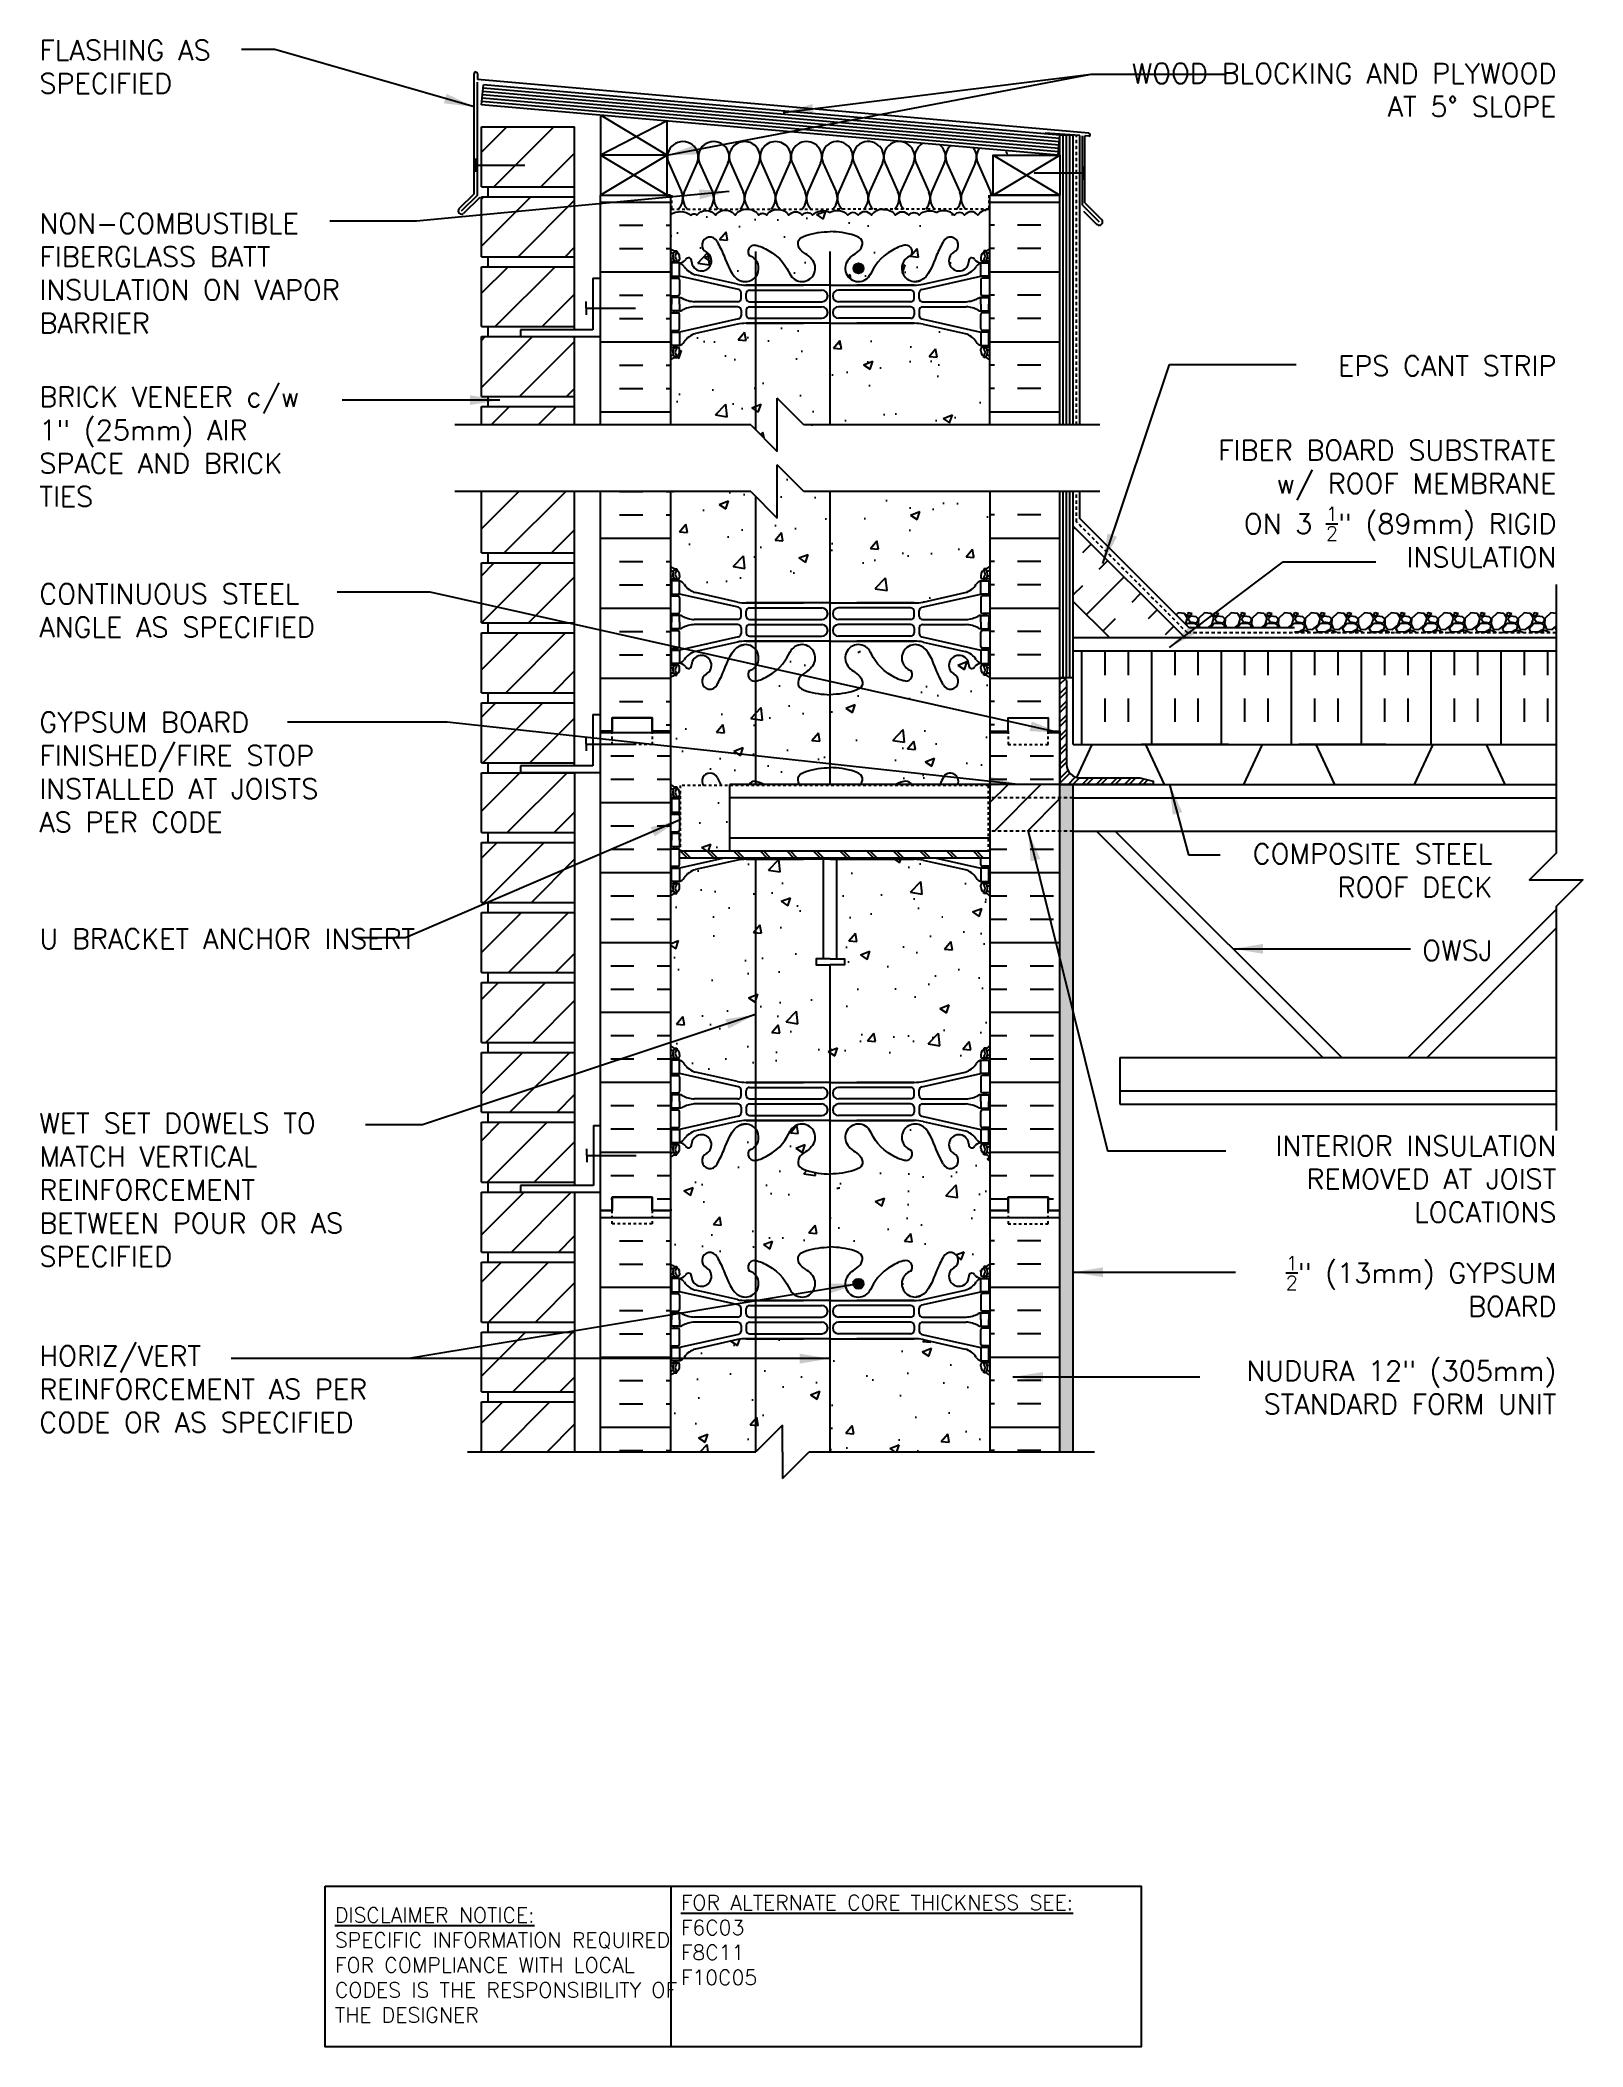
# Model space of a CAD drawing. Header units: inches. Extents: x 237.7 to 295.6, y 245.8 to 321.2.
import ezdxf

# ---------------------------------------------------------------- set-up
doc = ezdxf.new("R2010")
doc.units = ezdxf.units.IN
doc.header["$LTSCALE"] = 0.5
doc.header["$MEASUREMENT"] = 0
doc.linetypes.add('DASHED2', pattern=[0.375, 0.25, -0.125])
doc.linetypes.add('HIDDEN2', pattern=[0.1875, 0.125, -0.0625])
for name, color, linetype in [('HATCH', 12, 'Continuous'), ('line25', 2, 'Continuous'), ('LINE3', 3, 'Continuous'), ('LINE50', 5, 'Continuous'), ('LINE9', 9, 'Continuous'), ('TEXT', 4, 'Continuous'), ('Web_Edge', 9, 'Continuous')]:
    doc.layers.add(name, color=color, linetype=linetype)
doc.styles.add('DIM', font='romans.shx', dxfattribs={"width": 0.7})
doc.styles.add('ROMANS', font='romans.shx', dxfattribs={"height": 1.125})
doc.styles.get("Standard").update_dxf_attribs({"font": 'romans.shx', "height": 1.125})
doc.dimstyles.new('ext_12', dxfattribs={"dimscale": 12, "dimtxt": 0.09375, "dimasz": 0.09375, "dimexe": 0.09375, "dimexo": 0.0625, "dimgap": 0.0625, "dimtad": 1, "dimdec": 1, "dimzin": 3, "dimdsep": 46, "dimlunit": 4, "dimtxsty": 'DIM', "dimcen": 0.09, "dimdle": 0.09375, "dimclrt": 4, "dimadec": 0, "dimazin": 0, "dimtfac": 1, "dimtdec": 1, "dimtmove": 2, "dimatfit": 3, "dimfxl": 1, "dimfrac": 2, "dimtolj": 1, "dimtzin": 0, "dimarcsym": 0})
pattern_1 = [(50, (0, 0), (3.5863, -0.31376), [0.375, -4.125]), (355, (0, 0), (-0.693757, 3.76096), [0.3, -3.3]), (100.4514, (0.299, -0.026), (2.892544, 3.4472), [0.3187, -3.50571]), (46.1842, (0, 1), (5.336207, -0.827596), [0.5625, -6.1875]), (96.6356, (0.4447, 0.931), (4.67331, 4.87059), [0.47805, -5.25857]), (351.1842, (0, 1), (4.67331, 4.87059), [0.45, -4.95]), (21, (0.5, 0.75), (2.984535, -2.013094), [0.375, -4.125]), (326, (0.5, 0.75), (1.216577, 3.62575), [0.3, -3.3]), (71.4514, (0.7487, 0.5822), (4.201112, 1.612656), [0.3187, -3.50571]), (37.5, (0, 0), (0.0607993, 1.6644693), [0, -3.26, 0, -3.35, 0, -3.3125]), (7.5, (0, 0), (1.315348, 1.9720586), [0, -1.91, 0, -3.185, 0, -1.2625]), (327.5, (-1.115, 0), (2.669112, -0.1127744), [0, -1.25, 0, -3.9, 0, -5.175]), (317.5, (-1.615, 0), (2.915931, 0.500525), [0, -1.625, 0, -2.59, 0, -3.675])]

msp = doc.modelspace()

# ---------------------------------------------------------------- texts
at = {"layer": 'TEXT', "char_height": 0.75, "style": 'ROMANS'}
for s, insert, width, attachment_point in [('FLASHING AS \\PSPECIFIED', (237.681, 321.187), 8.7776, 1), ('\\A1;WOOD BLOCKING AND PLYWOOD \\PAT 5%%D SLOPE', (294.643, 320.315), 17.3954, 3), ('NON-COMBUSTIBLE\\PFIBERGLASS BATT INSULATION ON VAPOR BARRIER', (237.681, 314.682), 12.44051, 1), ('\\A1;EPS CANT STRIP', (294.643, 309.337), 9.59335, 3), ('BRICK VENEER c/w^I\\P1" (25mm) AIR SPACE AND BRICK TIES', (237.675, 308.173), 12.44051, 1), ('\\A1;FIBER BOARD SUBSTRATE\\Pw/ ROOF MEMBRANE \\PON 3 {\\H0.7x;\\S1/2;}" (89mm) RIGID \\PINSULATION', (294.643, 306.161), 26.1134, 3), ('CONTINUOUS STEEL ANGLE AS SPECIFIED', (237.675, 299.767), 12.4225, 4), ('\\A1;{\\C4;GYPSUM BOARD FINISHED/FIRE STOP INSTALLED AT JOISTS AS PER CODE}', (237.675, 295.951), 12.44051, 1), ('\\A1;COMPOSITE STEEL ROOF DECK', (292.245, 291.01), 10.90808, 3), ('U BRACKET ANCHOR INSERT', (237.68, 287.822), 13.68504, 1), ('\\A1;OWSJ', (292.245, 287.385), 9.59335, 3), ('\\A1;{\\C4;WET SET DOWELS TO MATCH VERTICAL REINFORCEMENT BETWEEN POUR OR AS SPECIFIED}', (237.675, 280.892), 12.44051, 1), ('\\A1;INTERIOR INSULATION REMOVED AT JOIST LOCATIONS', (294.643, 278.426), 12.22718, 6), ('\\A1;{\\H0.7x;\\S1/2;}" (13mm) GYPSUM \\PBOARD', (294.643, 275.527), 17.21743, 3), ('HORIZ/VERT REINFORCEMENT AS PER CODE OR AS SPECIFIED', (237.675, 272.161), 14.65126, 1), ('NUDURA 12" (305mm) STANDARD FORM UNIT', (294.643, 271.6), 17.21743, 3)]:
    msp.add_mtext(s, dxfattribs=dict(at, insert=insert, width=width, attachment_point=attachment_point))
at = {"layer": 'TEXT', "char_height": 0.5625, "attachment_point": 4}
for s, insert, width in [('{\\LDISCLAIMER NOTICE:}\\PSPECIFIC INFORMATION REQUIRED FOR COMPLIANCE WITH LOCAL CODES IS THE RESPONSIBILITY OF THE DESIGNER', (248.777, 248.913), 14.00235), ('{\\LFOR ALTERNATE CORE THICKNESS SEE:\\P}F6C03\\PF8C11\\PF10C05', (261.769, 249.853), 23.33295)]:
    msp.add_mtext(s, dxfattribs=dict(at, insert=insert, width=width))

# ---------------------------------------------------------------- hatches: boundary and pattern name
at = {"layer": 'HATCH'}
h = msp.add_hatch(dxfattribs=at)
h.set_pattern_fill('ANSI31', color=256, scale=10, style=0)
h.set_pattern_definition([(45, (256.0065, 302.7993), (-0.883883, 0.883883), [])])
h.paths.add_polyline_path([(257.781, 304.242), (254.281, 304.242), (254.281, 301.931), (257.781, 301.931)])
h.paths.add_polyline_path([(257.781, 307.431), (254.281, 307.431), (254.281, 306.742), (257.781, 306.742)])
h.paths.add_polyline_path([(257.781, 310.056), (254.281, 310.056), (254.281, 307.806), (257.781, 307.806)])
h.paths.add_polyline_path([(257.781, 312.681), (254.281, 312.681), (254.281, 310.431), (257.781, 310.431)])
h.paths.add_polyline_path([(257.781, 315.306), (254.281, 315.306), (254.281, 313.056), (257.781, 313.056)])
h.paths.add_polyline_path([(257.781, 317.931), (254.281, 317.931), (254.281, 315.681), (257.781, 315.681)])
h.paths.add_polyline_path([(257.781, 270.056), (254.281, 270.056), (254.281, 268.183), (257.781, 268.183)])
h.paths.add_polyline_path([(257.781, 272.681), (254.281, 272.681), (254.281, 270.431), (257.781, 270.431)])
h.paths.add_polyline_path([(257.781, 275.306), (254.281, 275.306), (254.281, 273.056), (257.781, 273.056)])
h.paths.add_polyline_path([(257.781, 277.931), (255.742, 277.931), (254.281, 277.931), (254.281, 275.681), (257.781, 275.681)])
h.paths.add_polyline_path([(257.781, 280.556), (254.281, 280.556), (254.281, 278.306), (257.781, 278.306)])
h.paths.add_polyline_path([(257.781, 283.181), (254.281, 283.181), (254.281, 280.931), (257.781, 280.931)])
h.paths.add_polyline_path([(257.781, 285.806), (254.281, 285.806), (254.281, 283.556), (257.781, 283.556)])
h.paths.add_polyline_path([(257.781, 288.431), (254.281, 288.431), (254.281, 286.181), (257.781, 286.181)])
h.paths.add_polyline_path([(257.781, 291.056), (254.281, 291.056), (254.281, 288.806), (257.781, 288.806)])
h.paths.add_polyline_path([(257.781, 293.681), (254.281, 293.681), (254.281, 291.431), (257.781, 291.431)])
h.paths.add_polyline_path([(257.781, 296.306), (254.281, 296.306), (254.281, 294.056), (257.781, 294.056)])
h.paths.add_polyline_path([(257.781, 298.931), (254.281, 298.931), (254.281, 296.681), (257.781, 296.681)])
h.paths.add_polyline_path([(257.781, 301.556), (254.281, 301.556), (254.281, 299.306), (257.781, 299.306)])
h = msp.add_hatch(dxfattribs=at)
h.set_pattern_fill('INSUL', color=256, scale=7, style=0)
h.set_pattern_definition([(0, (-2664.7835, -99.6423), (0, 2.625), []), (0, (-2664.7835, -98.7673), (0, 2.625), [0.875, -0.875]), (0, (-2664.7835, -97.8923), (0, 2.625), [0.875, -0.875])])
h.paths.add_polyline_path([(258.753, 306.742), (261.378, 306.742), (261.378, 315.367), (260.691, 315.367), (260.691, 315.867), (259.191, 315.867), (259.191, 315.367), (258.753, 315.367)])
h = msp.add_hatch(dxfattribs=at)
h.set_pattern_fill('INSUL', color=256, scale=7, style=0)
h.set_pattern_definition([(180, (3199.5397, -99.6423), (0, 2.625), []), (180, (3199.5397, -98.7673), (0, 2.625), [0.875, -0.875]), (180, (3199.5397, -97.8923), (0, 2.625), [0.875, -0.875])])
h.paths.add_polyline_path([(273.378, 306.742), (276.003, 306.742), (276.003, 315.367), (275.566, 315.367), (275.566, 315.867), (274.066, 315.867), (274.066, 315.367), (273.378, 315.367)])
h = msp.add_hatch(dxfattribs=at)
h.set_pattern_fill('AR-CONC', color=256, scale=0.5)
h.set_pattern_definition(pattern_1)
edge = h.paths.add_edge_path()
edge.add_arc((273.35, 314.317), 0.517, 86.88069, 145)
edge.add_arc((272.677, 314.438), 0.305, 35, 145)
edge.add_arc((272.234, 314.478), 0.236, 35, 145)
edge.add_arc((271.64, 314.23), 0.554, 43.72941, 118.17303)
edge.add_arc((271.117, 314.23), 0.554, 61.82697, 136.27059)
edge.add_arc((270.523, 314.478), 0.236, 35, 145)
edge.add_arc((270.079, 314.438), 0.305, 35, 145)
edge.add_arc((269.406, 314.317), 0.517, 35, 93.11931)
edge.add_arc((269.35, 314.317), 0.517, 86.88069, 145)
edge.add_arc((268.677, 314.438), 0.305, 35, 145)
edge.add_arc((268.234, 314.478), 0.236, 35, 145)
edge.add_arc((267.64, 314.23), 0.554, 43.72941, 118.17303)
edge.add_arc((267.117, 314.23), 0.554, 61.82697, 136.27059)
edge.add_arc((266.523, 314.478), 0.236, 35, 145)
edge.add_arc((266.079, 314.438), 0.305, 35, 145)
edge.add_arc((265.406, 314.317), 0.517, 35, 145)
edge.add_arc((264.842, 314.514), 0.172, 35, 145)
edge.add_arc((264.253, 314.3), 0.546, 35, 145)
edge.add_arc((263.436, 314.354), 0.451, 35, 145)
edge.add_arc((262.72, 314.37), 0.423, 35, 145)
edge.add_arc((262.263, 314.536), 0.135, 35, 145)
edge.add_arc((261.748, 314.086), 0.665, 52.46756, 123.77554)
edge.add_line((261.378, 314.638), (261.378, 313.367))
edge.add_arc((261.724, 313.728), 0.5, 226.21089, 246.42182)
edge.add_line((261.524, 313.27), (261.614, 313.27))
edge.add_line((261.614, 313.27), (261.614, 313.228))
edge.add_arc((261.474, 313.021), 0.25, 0, 55.9442, ccw=False)
edge.add_line((261.724, 313.021), (261.724, 312.954))
edge.add_arc((261.662, 312.954), 0.0625, -90, 0, ccw=False)
edge.add_line((261.662, 312.891), (261.614, 312.891))
edge.add_line((261.614, 312.891), (261.614, 312.821))
edge.add_line((261.614, 312.821), (261.719, 312.821))
edge.add_arc((261.682, 313.171), 0.352, 276.12908, 321.53314)
edge.add_arc((262.059, 312.902), 0.113, -12.18443, 154.05694, ccw=False)
edge.add_arc((262.544, 312.897), 0.375, 182.92371, 419.86753)
edge.add_arc((262.864, 313.491), 0.3, 27.59697, 243.94252, ccw=False)
edge.add_spline(control_points=[(263.13, 313.63), (263.216, 313.463), (263.469, 312.973), (263.663, 312.292), (263.989, 312.162)], knot_values=[0, 0, 0, 0, 0.579211, 1.703896, 1.703896, 1.703896, 1.703896], degree=3, periodic=0)
edge.add_spline(control_points=[(263.989, 312.162), (264.039, 312.142), (264.093, 312.13), (264.15, 312.121)], knot_values=[1.703896, 1.703896, 1.703896, 1.703896, 1.875321, 1.875321, 1.875321, 1.875321], degree=3, periodic=0)
edge.add_arc((264.191, 312.619), 0.5, 265.29258, 431.79367)
edge.add_arc((264.537, 313.244), 0.242, 90, 218.23271, ccw=False)
edge.add_spline(control_points=[(264.537, 313.486), (264.658, 313.488), (265.477, 313.137), (265.722, 312.69), (265.862, 312.41)], knot_values=[0.038125, 0.038125, 0.038125, 0.038125, 0.320663, 1.237398, 1.237398, 1.237398, 1.237398], degree=3, periodic=0)
edge.add_spline(control_points=[(265.871, 312.391), (265.868, 312.397), (265.865, 312.403), (265.862, 312.41)], knot_values=[1.237398, 1.237398, 1.237398, 1.237398, 1.258119, 1.258119, 1.258119, 1.258119], degree=3, periodic=0)
edge.add_arc((266.316, 312.619), 0.5, 208.0183, 404.18751)
edge.add_spline(control_points=[(266.674, 312.968), (266.567, 313.131), (266.207, 313.222), (266.13, 313.717), (266.678, 313.953), (267.082, 313.981), (267.378, 314.002)], knot_values=[0.229407, 0.229407, 0.229407, 0.229407, 0.844432, 1.128849, 1.464331, 2.389004, 2.389004, 2.389004, 2.389004], degree=3, periodic=0)
edge.add_spline(control_points=[(267.378, 314.002), (267.674, 313.981), (268.078, 313.953), (268.626, 313.717), (268.55, 313.222), (268.19, 313.131), (268.082, 312.968)], knot_values=[0.229407, 0.229407, 0.229407, 0.229407, 1.15408, 1.489562, 1.773979, 2.389004, 2.389004, 2.389004, 2.389004], degree=3, periodic=0)
edge.add_arc((268.441, 312.619), 0.5, 135.81249, 331.9817)
edge.add_spline(control_points=[(268.885, 312.391), (268.888, 312.397), (268.891, 312.403), (268.894, 312.41)], knot_values=[1.237398, 1.237398, 1.237398, 1.237398, 1.258119, 1.258119, 1.258119, 1.258119], degree=3, periodic=0)
edge.add_spline(control_points=[(268.894, 312.41), (269.034, 312.69), (269.279, 313.137), (270.098, 313.488), (270.219, 313.486)], knot_values=[0.038125, 0.038125, 0.038125, 0.038125, 0.95486, 1.237398, 1.237398, 1.237398, 1.237398], degree=3, periodic=0)
edge.add_arc((270.219, 313.244), 0.242, -38.23271, 90, ccw=False)
edge.add_arc((270.566, 312.619), 0.5, 108.20633, 274.70742)
edge.add_spline(control_points=[(270.607, 312.121), (270.663, 312.13), (270.718, 312.142), (270.767, 312.162)], knot_values=[1.703896, 1.703896, 1.703896, 1.703896, 1.875321, 1.875321, 1.875321, 1.875321], degree=3, periodic=0)
edge.add_spline(control_points=[(270.767, 312.162), (271.093, 312.292), (271.287, 312.973), (271.54, 313.463), (271.626, 313.63)], knot_values=[0, 0, 0, 0, 1.124685, 1.703896, 1.703896, 1.703896, 1.703896], degree=3, periodic=0)
edge.add_arc((271.892, 313.491), 0.3, -63.94252, 153.05649, ccw=False)
edge.add_arc((272.212, 312.897), 0.375, 120.13247, 357.07629)
edge.add_arc((272.697, 312.902), 0.113, 25.94306, 192.18443, ccw=False)
edge.add_arc((273.075, 313.171), 0.352, 218.46686, 263.87092)
edge.add_line((273.037, 312.821), (273.142, 312.821))
edge.add_line((273.142, 312.821), (273.142, 312.891))
edge.add_line((273.142, 312.891), (273.095, 312.891))
edge.add_arc((273.095, 312.954), 0.0625, 180, 270, ccw=False)
edge.add_line((273.032, 312.954), (273.032, 313.021))
edge.add_arc((273.282, 313.021), 0.25, 124.0558, 180, ccw=False)
edge.add_line((273.142, 313.228), (273.142, 313.27))
edge.add_line((273.142, 313.27), (273.232, 313.27))
edge.add_arc((273.032, 313.728), 0.5, 293.57818, 313.78911)
edge.add_line((273.378, 313.367), (273.378, 314.833))
h.paths.add_polyline_path([(273.378, 309.175, 0.088416), (273.232, 309.272), (273.142, 309.272), (273.142, 309.314, -0.249069), (273.032, 309.521), (273.032, 309.589, -0.414214), (273.095, 309.651), (273.142, 309.651), (273.142, 309.721), (273.037, 309.721, -0.168672), (272.851, 309.871, 0.17445), (272.444, 310.166), (270.863, 310.519, 0.054974), (270.536, 310.555), (267.378, 310.555), (264.22, 310.555, 0.054974), (263.893, 310.519), (262.313, 310.166, 0.17445), (261.905, 309.871, -0.168672), (261.719, 309.721), (261.614, 309.721), (261.614, 309.651), (261.662, 309.651, -0.414214), (261.724, 309.589), (261.724, 309.521, -0.249069), (261.614, 309.314), (261.614, 309.272), (261.524, 309.272, 0.088416), (261.378, 309.175), (261.378, 306.742), (264.392, 306.742), (265.392, 305.742), (265.392, 307.742), (266.392, 306.742), (273.378, 306.742)])
h.paths.add_polyline_path([(263.603, 293.195), (261.743, 293.195), (261.743, 290.742), (263.603, 290.742)])
h.paths.add_polyline_path([(272.851, 300.739, -0.168672), (273.037, 300.888), (273.142, 300.888), (273.142, 300.958), (273.095, 300.958, -0.414214), (273.032, 301.021), (273.032, 301.088, -0.249069), (273.142, 301.295), (273.142, 301.337), (273.232, 301.337, 0.088416), (273.378, 301.434), (273.378, 304.242), (266.392, 304.242), (265.392, 305.242), (265.392, 303.242), (264.392, 304.242), (261.378, 304.242), (261.378, 301.434, 0.088416), (261.524, 301.337), (261.614, 301.337), (261.614, 301.295, -0.249069), (261.724, 301.088), (261.724, 301.021, -0.414214), (261.662, 300.958), (261.614, 300.958), (261.614, 300.888), (261.719, 300.888, -0.168672), (261.905, 300.739, 0.17445), (262.313, 300.443), (263.893, 300.09, 0.054974), (264.22, 300.054), (267.378, 300.054), (270.536, 300.054, 0.054974), (270.863, 300.09), (272.444, 300.443, 0.17445)])
h.paths.add_polyline_path([(267.131, 290.43), (264.22, 290.43, 0.054974), (263.893, 290.394), (262.313, 290.041, 0.17445), (261.905, 289.746, -0.168672), (261.719, 289.596), (261.614, 289.596), (261.614, 289.526), (261.662, 289.526, -0.414214), (261.724, 289.464), (261.724, 289.396, -0.249069), (261.614, 289.189), (261.614, 289.147), (261.524, 289.147, 0.088416), (261.378, 289.05), (261.378, 283.434, 0.088416), (261.524, 283.337), (261.614, 283.337), (261.614, 283.295, -0.249069), (261.724, 283.088), (261.724, 283.021, -0.414214), (261.662, 282.958), (261.614, 282.958), (261.614, 282.888), (261.719, 282.888, -0.168672), (261.905, 282.739, 0.17445), (262.313, 282.443), (263.893, 282.09, 0.054974), (264.22, 282.054), (267.378, 282.054), (270.536, 282.054, 0.054974), (270.863, 282.09), (272.444, 282.443, 0.17445), (272.851, 282.739, -0.168672), (273.037, 282.888), (273.142, 282.888), (273.142, 282.958), (273.095, 282.958, -0.414214), (273.032, 283.021), (273.032, 283.088, -0.249069), (273.142, 283.295), (273.142, 283.337), (273.232, 283.337, 0.088416), (273.378, 283.434), (273.378, 289.05, 0.088416), (273.232, 289.147), (273.142, 289.147), (273.142, 289.189, -0.249069), (273.032, 289.396), (273.032, 289.464, -0.414214), (273.095, 289.526), (273.142, 289.526), (273.142, 289.596), (273.037, 289.596, -0.168672), (272.851, 289.746, 0.17445), (272.444, 290.041), (270.863, 290.394, 0.054974), (270.536, 290.43), (267.631, 290.43), (267.631, 286.69), (267.91, 286.69), (267.91, 286.464), (267.65, 286.464), (267.381, 286.464), (266.853, 286.464), (266.853, 286.69), (267.131, 286.69)])
h.paths.add_polyline_path([(273.378, 271.05, 0.088416), (273.232, 271.147), (273.142, 271.147), (273.142, 271.189, -0.249069), (273.032, 271.396), (273.032, 271.464, -0.414214), (273.095, 271.526), (273.142, 271.526), (273.142, 271.596), (273.037, 271.596, -0.168672), (272.851, 271.746, 0.17445), (272.444, 272.041), (270.863, 272.394, 0.054974), (270.536, 272.43), (267.378, 272.43), (264.22, 272.43, 0.054974), (263.893, 272.394), (262.313, 272.041, 0.17445), (261.905, 271.746, -0.168672), (261.719, 271.596), (261.614, 271.596), (261.614, 271.526), (261.662, 271.526, -0.414214), (261.724, 271.464), (261.724, 271.396, -0.249069), (261.614, 271.189), (261.614, 271.147), (261.524, 271.147, 0.088416), (261.378, 271.05), (261.378, 268.183), (264.586, 268.183), (265.586, 269.183), (265.586, 268.183), (265.586, 267.183), (266.586, 268.183), (273.378, 268.183)])
h = msp.add_hatch(dxfattribs=at)
h.set_pattern_fill('INSUL', color=256, scale=7, style=0)
h.set_pattern_definition([(0, (-2664.7835, -101.7673), (0, 2.625), []), (0, (-2664.7835, -100.8923), (0, 2.625), [0.875, -0.875]), (0, (-2664.7835, -100.0173), (0, 2.625), [0.875, -0.875])])
h.paths.add_polyline_path([(261.378, 304.242), (258.753, 304.242), (258.753, 295.242), (259.191, 295.242), (259.191, 295.742), (260.691, 295.742), (260.691, 295.242), (261.378, 295.242)])
h = msp.add_hatch(dxfattribs=at)
h.set_pattern_fill('INSUL', color=256, scale=7, style=0)
h.set_pattern_definition([(180, (3199.5397, -101.7673), (0, 2.625), []), (180, (3199.5397, -100.8923), (0, 2.625), [0.875, -0.875]), (180, (3199.5397, -100.0173), (0, 2.625), [0.875, -0.875])])
h.paths.add_polyline_path([(276.003, 304.242), (273.378, 304.242), (273.378, 295.242), (274.066, 295.242), (274.066, 295.742), (275.566, 295.742), (275.566, 295.242), (276.003, 295.242)])
h = msp.add_hatch(dxfattribs=at)
h.set_pattern_fill('INSUL', color=256, scale=7, angle=45, style=0)
h.set_pattern_definition([(45, (169.2, 139.841), (-1.856155, 1.856155), []), (45, (168.5813, 140.4598), (-1.856155, 1.856155), [0.875, -0.875]), (45, (167.9626, 141.0785), (-1.856155, 1.856155), [0.875, -0.875])])
h.paths.add_polyline_path([(277.751, 298.867), (280.58, 298.867), (276.503, 302.944), (276.503, 300.115)])
h = msp.add_hatch(dxfattribs=at)
h.set_pattern_fill('AR-CONC', color=256, scale=0.5)
h.set_pattern_definition(pattern_1)
edge = h.paths.add_edge_path()
edge.add_arc((273.032, 296.881), 0.5, 46.21089, 66.42182)
edge.add_line((273.232, 297.339), (273.142, 297.339))
edge.add_line((273.142, 297.339), (273.142, 297.381))
edge.add_arc((273.282, 297.588), 0.25, 180, 235.9442, ccw=False)
edge.add_line((273.032, 297.588), (273.032, 297.656))
edge.add_arc((273.095, 297.656), 0.0625, 90, 180, ccw=False)
edge.add_line((273.095, 297.718), (273.142, 297.718))
edge.add_line((273.142, 297.718), (273.142, 297.788))
edge.add_line((273.142, 297.788), (273.037, 297.788))
edge.add_arc((273.075, 297.439), 0.352, 96.12908, 141.53314)
edge.add_arc((272.697, 297.707), 0.113, 167.81557, 334.05694, ccw=False)
edge.add_arc((272.212, 297.712), 0.375, 2.92371, 239.86753)
edge.add_arc((271.892, 297.118), 0.3, -152.40303, 63.94252, ccw=False)
edge.add_spline(control_points=[(271.626, 296.979), (271.54, 297.146), (271.287, 297.636), (271.093, 298.317), (270.767, 298.447)], knot_values=[0, 0, 0, 0, 0.579211, 1.703896, 1.703896, 1.703896, 1.703896], degree=3, periodic=0)
edge.add_spline(control_points=[(270.767, 298.447), (270.718, 298.467), (270.663, 298.48), (270.607, 298.488)], knot_values=[1.703896, 1.703896, 1.703896, 1.703896, 1.875321, 1.875321, 1.875321, 1.875321], degree=3, periodic=0)
edge.add_arc((270.566, 297.99), 0.5, 85.29258, 251.79367)
edge.add_arc((270.219, 297.365), 0.242, -90, 38.23271, ccw=False)
edge.add_spline(control_points=[(270.219, 297.123), (270.098, 297.121), (269.279, 297.473), (269.034, 297.92), (268.894, 298.2)], knot_values=[0.038125, 0.038125, 0.038125, 0.038125, 0.320663, 1.237398, 1.237398, 1.237398, 1.237398], degree=3, periodic=0)
edge.add_arc((268.441, 297.99), 0.5, 24.81899, 224.18751)
edge.add_spline(control_points=[(268.082, 297.641), (268.19, 297.478), (268.55, 297.388), (268.626, 296.892), (268.078, 296.656), (267.674, 296.628), (267.378, 296.607)], knot_values=[0.229407, 0.229407, 0.229407, 0.229407, 0.844432, 1.128849, 1.464331, 2.389004, 2.389004, 2.389004, 2.389004], degree=3, periodic=0)
edge.add_spline(control_points=[(267.378, 296.607), (267.082, 296.628), (266.678, 296.656), (266.13, 296.892), (266.207, 297.388), (266.567, 297.478), (266.674, 297.641)], knot_values=[0.229407, 0.229407, 0.229407, 0.229407, 1.15408, 1.489562, 1.773979, 2.389004, 2.389004, 2.389004, 2.389004], degree=3, periodic=0)
edge.add_arc((266.316, 297.99), 0.5, 315.81249, 515.18101)
edge.add_spline(control_points=[(265.862, 298.2), (265.722, 297.92), (265.477, 297.473), (264.658, 297.121), (264.537, 297.123)], knot_values=[0.038125, 0.038125, 0.038125, 0.038125, 0.95486, 1.237398, 1.237398, 1.237398, 1.237398], degree=3, periodic=0)
edge.add_arc((264.537, 297.365), 0.242, 141.76729, 270, ccw=False)
edge.add_arc((264.191, 297.99), 0.5, 288.20633, 454.70742)
edge.add_spline(control_points=[(264.15, 298.488), (264.093, 298.48), (264.039, 298.467), (263.989, 298.447)], knot_values=[1.703896, 1.703896, 1.703896, 1.703896, 1.875321, 1.875321, 1.875321, 1.875321], degree=3, periodic=0)
edge.add_spline(control_points=[(263.989, 298.447), (263.663, 298.317), (263.469, 297.636), (263.216, 297.146), (263.13, 296.979)], knot_values=[0, 0, 0, 0, 1.124685, 1.703896, 1.703896, 1.703896, 1.703896], degree=3, periodic=0)
edge.add_arc((262.864, 297.118), 0.3, 116.05748, 333.03752, ccw=False)
edge.add_arc((262.544, 297.712), 0.375, 300.13247, 537.07629)
edge.add_arc((262.059, 297.707), 0.113, -154.05694, 12.18443, ccw=False)
edge.add_arc((261.682, 297.439), 0.352, 38.46686, 83.87092)
edge.add_line((261.719, 297.788), (261.614, 297.788))
edge.add_line((261.614, 297.788), (261.614, 297.718))
edge.add_line((261.614, 297.718), (261.662, 297.718))
edge.add_arc((261.662, 297.656), 0.0625, 0, 90, ccw=False)
edge.add_line((261.724, 297.656), (261.724, 297.588))
edge.add_arc((261.474, 297.588), 0.25, 304.0558, 360, ccw=False)
edge.add_line((261.614, 297.381), (261.614, 297.339))
edge.add_line((261.614, 297.339), (261.524, 297.339))
edge.add_arc((261.724, 296.881), 0.5, 113.57818, 133.78911)
edge.add_line((261.378, 297.242), (261.378, 295.242))
edge.add_line((261.378, 295.242), (261.378, 293.242))
edge.add_arc((261.724, 293.603), 0.5, 226.21089, 246.42182)
edge.add_line((261.524, 293.145), (261.614, 293.145))
edge.add_line((261.614, 293.145), (261.614, 293.103))
edge.add_arc((261.474, 292.896), 0.25, 0, 55.9442, ccw=False)
edge.add_line((261.724, 292.896), (261.724, 292.829))
edge.add_arc((261.662, 292.829), 0.0625, -90, 0, ccw=False)
edge.add_line((261.662, 292.766), (261.614, 292.766))
edge.add_line((261.614, 292.766), (261.614, 292.696))
edge.add_line((261.614, 292.696), (261.719, 292.696))
edge.add_arc((261.682, 293.046), 0.352, 276.12908, 280.07239)
edge.add_line((261.743, 292.699), (261.743, 293.195))
edge.add_line((261.743, 293.195), (262.618, 293.195))
edge.add_arc((262.864, 293.366), 0.3, 27.59697, 214.85582, ccw=False)
edge.add_spline(control_points=[(263.13, 293.505), (263.182, 293.403), (263.235, 293.302), (263.286, 293.195)], knot_values=[0, 0, 0, 0, 0.353716, 0.353716, 0.353716, 0.353716], degree=3, periodic=0)
edge.add_line((263.286, 293.195), (263.603, 293.195))
edge.add_line((263.603, 293.195), (263.603, 293.242))
edge.add_line((263.603, 293.242), (264.329, 293.242))
edge.add_arc((264.537, 293.119), 0.242, 90, 149.45697, ccw=False)
edge.add_spline(control_points=[(264.537, 293.361), (264.635, 293.363), (264.779, 293.309), (264.916, 293.242)], knot_values=[0.038125, 0.038125, 0.038125, 0.038125, 0.26609, 0.26609, 0.26609, 0.26609], degree=3, periodic=0)
edge.add_line((264.916, 293.242), (266.225, 293.242))
edge.add_spline(control_points=[(266.225, 293.242), (266.222, 293.247), (266.169, 293.337), (266.13, 293.592), (266.678, 293.828), (267.082, 293.856), (267.378, 293.877)], knot_values=[0.828836, 0.828836, 0.828836, 0.828836, 0.844432, 1.128849, 1.464331, 2.389004, 2.389004, 2.389004, 2.389004], degree=3, periodic=0)
edge.add_spline(control_points=[(267.378, 293.877), (267.674, 293.856), (268.078, 293.828), (268.626, 293.592), (268.587, 293.337), (268.534, 293.247), (268.532, 293.242)], knot_values=[0.828836, 0.828836, 0.828836, 0.828836, 1.753509, 2.088991, 2.373408, 2.389004, 2.389004, 2.389004, 2.389004], degree=3, periodic=0)
edge.add_line((268.532, 293.242), (269.84, 293.242))
edge.add_spline(control_points=[(269.84, 293.242), (269.977, 293.309), (270.122, 293.363), (270.219, 293.361)], knot_values=[0.038125, 0.038125, 0.038125, 0.038125, 0.26609, 0.26609, 0.26609, 0.26609], degree=3, periodic=0)
edge.add_arc((270.219, 293.119), 0.242, 30.54303, 90, ccw=False)
edge.add_line((270.428, 293.242), (271.493, 293.242))
edge.add_spline(control_points=[(271.493, 293.242), (271.537, 293.332), (271.582, 293.418), (271.626, 293.505)], knot_values=[0, 0, 0, 0, 0.301035, 0.301035, 0.301035, 0.301035], degree=3, periodic=0)
edge.add_arc((271.892, 293.366), 0.3, -24.42316, 153.09058, ccw=False)
edge.add_line((272.165, 293.242), (273.378, 293.242))
edge.add_line((273.378, 293.242), (273.378, 297.242))
h = msp.add_hatch(dxfattribs=at)
h.set_pattern_fill('INSUL', color=256, scale=7, angle=90, style=0)
h.set_pattern_definition([(90, (169.2, 139.841), (-2.625, 2e-16), []), (90, (168.325, 139.841), (-2.625, 2e-16), [0.875, -0.875]), (90, (167.45, 139.841), (-2.625, 2e-16), [0.875, -0.875])])
h.paths.add_polyline_path([(276.503, 298.242), (276.503, 294.742), (294.643, 294.742), (294.643, 298.242)])
h = msp.add_hatch(dxfattribs=at)
h.set_pattern_fill('ANSI32', color=256, style=0)
h.set_pattern_definition([(45, (156.98447, 38.15413), (-0.26516504, 0.26516504), []), (45, (157.16125, 38.15413), (-0.26516504, 0.26516504), [])])
h.paths.add_polyline_path([(276.253, 293.992), (276.253, 297.117, 0.414214), (276.128, 297.242), (276.003, 297.242), (276.003, 293.242), (279.503, 293.242), (279.503, 293.367), (279.003, 293.492), (276.753, 293.492, -0.414214)])
h = msp.add_hatch(dxfattribs=at)
h.set_pattern_fill('INSUL', color=256, scale=7, style=0)
h.set_pattern_definition([(0, (274.882, 284.6834), (0, 2.625), []), (0, (274.882, 285.5584), (0, 2.625), [0.875, -0.875]), (0, (274.882, 286.4334), (0, 2.625), [0.875, -0.875])])
h.paths.add_polyline_path([(276.003, 291.492), (273.378, 291.492), (273.378, 277.242), (274.066, 277.242), (274.066, 277.742), (275.566, 277.742), (275.566, 277.242), (276.003, 277.242)])
h.paths.add_polyline_path([(276.003, 295.242), (275.566, 295.242), (275.566, 294.742), (274.066, 294.742), (274.066, 295.242), (273.378, 295.242), (273.378, 293.242), (276.003, 293.242)])
h.paths.add_polyline_path([(258.753, 277.242), (259.191, 277.242), (259.191, 277.742), (260.691, 277.742), (260.691, 277.242), (261.378, 277.242), (261.378, 295.242), (260.691, 295.242), (260.691, 295.742), (259.191, 295.742), (259.191, 295.242), (258.753, 295.242)])
h = msp.add_hatch(dxfattribs=at)
h.set_pattern_fill('ANSI31', color=256, scale=7, style=0)
h.set_pattern_definition([(45, (196.2708, 97.9002), (-0.6187184, 0.6187184), [])])
h.paths.add_polyline_path([(276.003, 292.742), (273.378, 292.742), (273.378, 291.492), (276.003, 291.492)])
h.paths.add_polyline_path([(276.003, 293.242), (273.503, 293.242), (273.378, 293.242), (273.378, 292.742), (276.003, 292.742)])
h = msp.add_hatch(dxfattribs=at)
h.set_pattern_fill('AR-SAND', color=256, scale=0.25, style=0)
h.set_pattern_definition([(37.5, (100.99762, 28.79212), (-0.01574834, 0.48170594), [0, -0.38, 0, -0.425, 0, -0.40625]), (7.5, (100.9976, 28.7921), (0.4424442, 0.7055365), [0, -0.205, 0, -0.3425, 0, -0.13125]), (327.5, (100.6901, 28.79212), (0.77853547, 0.00141476), [0, -0.125, 0, -0.45, 0, -0.5875]), (317.5, (100.6901, 28.7921), (0.7515317, 0.2194189), [0, -0.0625, 0, -0.295, 0, -0.3375])])
h.paths.add_polyline_path([(276.503, 293.242), (276.003, 293.242), (276.003, 277.183), (276.003, 268.183), (276.503, 268.183)])
h = msp.add_hatch(dxfattribs=at)
h.set_pattern_fill('AR-CONC', color=256, scale=0.5)
h.set_pattern_definition(pattern_1)
edge = h.paths.add_edge_path()
edge.add_arc((273.032, 278.881), 0.5, 46.21089, 66.42182)
edge.add_line((273.232, 279.339), (273.142, 279.339))
edge.add_line((273.142, 279.339), (273.142, 279.381))
edge.add_arc((273.282, 279.588), 0.25, 180, 235.9442, ccw=False)
edge.add_line((273.032, 279.588), (273.032, 279.656))
edge.add_arc((273.095, 279.656), 0.0625, 90, 180, ccw=False)
edge.add_line((273.095, 279.718), (273.142, 279.718))
edge.add_line((273.142, 279.718), (273.142, 279.788))
edge.add_line((273.142, 279.788), (273.037, 279.788))
edge.add_arc((273.075, 279.439), 0.352, 96.12908, 141.53314)
edge.add_arc((272.697, 279.707), 0.113, 167.81557, 334.05694, ccw=False)
edge.add_arc((272.212, 279.712), 0.375, 2.92371, 239.86753)
edge.add_arc((271.892, 279.118), 0.3, -152.40303, 63.94252, ccw=False)
edge.add_spline(control_points=[(271.626, 278.979), (271.54, 279.146), (271.287, 279.636), (271.093, 280.317), (270.767, 280.447)], knot_values=[0, 0, 0, 0, 0.579211, 1.703896, 1.703896, 1.703896, 1.703896], degree=3, periodic=0)
edge.add_spline(control_points=[(270.767, 280.447), (270.718, 280.467), (270.663, 280.48), (270.607, 280.488)], knot_values=[1.703896, 1.703896, 1.703896, 1.703896, 1.875321, 1.875321, 1.875321, 1.875321], degree=3, periodic=0)
edge.add_arc((270.566, 279.99), 0.5, 85.29258, 251.79367)
edge.add_arc((270.219, 279.365), 0.242, -90, 38.23271, ccw=False)
edge.add_spline(control_points=[(270.219, 279.123), (270.098, 279.121), (269.279, 279.473), (269.034, 279.92), (268.894, 280.2)], knot_values=[0.038125, 0.038125, 0.038125, 0.038125, 0.320663, 1.237398, 1.237398, 1.237398, 1.237398], degree=3, periodic=0)
edge.add_arc((268.441, 279.99), 0.5, 24.81899, 224.18751)
edge.add_spline(control_points=[(268.082, 279.641), (268.19, 279.478), (268.55, 279.388), (268.626, 278.892), (268.078, 278.656), (267.674, 278.628), (267.378, 278.607)], knot_values=[0.229407, 0.229407, 0.229407, 0.229407, 0.844432, 1.128849, 1.464331, 2.389004, 2.389004, 2.389004, 2.389004], degree=3, periodic=0)
edge.add_spline(control_points=[(267.378, 278.607), (267.082, 278.628), (266.678, 278.656), (266.13, 278.892), (266.207, 279.388), (266.567, 279.478), (266.674, 279.641)], knot_values=[0.229407, 0.229407, 0.229407, 0.229407, 1.15408, 1.489562, 1.773979, 2.389004, 2.389004, 2.389004, 2.389004], degree=3, periodic=0)
edge.add_arc((266.316, 279.99), 0.5, 315.81249, 515.18101)
edge.add_spline(control_points=[(265.862, 280.2), (265.722, 279.92), (265.477, 279.473), (264.658, 279.121), (264.537, 279.123)], knot_values=[0.038125, 0.038125, 0.038125, 0.038125, 0.95486, 1.237398, 1.237398, 1.237398, 1.237398], degree=3, periodic=0)
edge.add_arc((264.537, 279.365), 0.242, 141.76729, 270, ccw=False)
edge.add_arc((264.191, 279.99), 0.5, 288.20633, 454.70742)
edge.add_spline(control_points=[(264.15, 280.488), (264.093, 280.48), (264.039, 280.467), (263.989, 280.447)], knot_values=[1.703896, 1.703896, 1.703896, 1.703896, 1.875321, 1.875321, 1.875321, 1.875321], degree=3, periodic=0)
edge.add_spline(control_points=[(263.989, 280.447), (263.663, 280.317), (263.469, 279.636), (263.216, 279.146), (263.13, 278.979)], knot_values=[0, 0, 0, 0, 1.124685, 1.703896, 1.703896, 1.703896, 1.703896], degree=3, periodic=0)
edge.add_arc((262.864, 279.118), 0.3, 116.05748, 333.03752, ccw=False)
edge.add_arc((262.544, 279.712), 0.375, 300.13247, 537.07629)
edge.add_arc((262.059, 279.707), 0.113, -154.05694, 12.18443, ccw=False)
edge.add_arc((261.682, 279.439), 0.352, 38.46686, 83.87092)
edge.add_line((261.719, 279.788), (261.614, 279.788))
edge.add_line((261.614, 279.788), (261.614, 279.718))
edge.add_line((261.614, 279.718), (261.662, 279.718))
edge.add_arc((261.662, 279.656), 0.0625, 0, 90, ccw=False)
edge.add_line((261.724, 279.656), (261.724, 279.588))
edge.add_arc((261.474, 279.588), 0.25, 304.0558, 360, ccw=False)
edge.add_line((261.614, 279.381), (261.614, 279.339))
edge.add_line((261.614, 279.339), (261.524, 279.339))
edge.add_arc((261.724, 278.881), 0.5, 113.57818, 133.78911)
edge.add_line((261.378, 279.242), (261.378, 277.242))
edge.add_line((261.378, 277.242), (261.378, 275.242))
edge.add_arc((261.724, 275.603), 0.5, 226.21089, 246.42182)
edge.add_line((261.524, 275.145), (261.614, 275.145))
edge.add_line((261.614, 275.145), (261.614, 275.103))
edge.add_arc((261.474, 274.896), 0.25, 0, 55.9442, ccw=False)
edge.add_line((261.724, 274.896), (261.724, 274.829))
edge.add_arc((261.662, 274.829), 0.0625, -90, 0, ccw=False)
edge.add_line((261.662, 274.766), (261.614, 274.766))
edge.add_line((261.614, 274.766), (261.614, 274.696))
edge.add_line((261.614, 274.696), (261.719, 274.696))
edge.add_arc((261.682, 275.046), 0.352, 276.12908, 321.53314)
edge.add_arc((262.059, 274.777), 0.113, -12.18443, 154.05694, ccw=False)
edge.add_arc((262.544, 274.772), 0.375, 182.92371, 419.86753)
edge.add_arc((262.864, 275.366), 0.3, 27.59697, 243.94252, ccw=False)
edge.add_spline(control_points=[(263.13, 275.505), (263.216, 275.338), (263.469, 274.848), (263.663, 274.167), (263.989, 274.037)], knot_values=[0, 0, 0, 0, 0.579211, 1.703896, 1.703896, 1.703896, 1.703896], degree=3, periodic=0)
edge.add_spline(control_points=[(263.989, 274.037), (264.039, 274.017), (264.093, 274.005), (264.15, 273.996)], knot_values=[1.703896, 1.703896, 1.703896, 1.703896, 1.875321, 1.875321, 1.875321, 1.875321], degree=3, periodic=0)
edge.add_arc((264.191, 274.494), 0.5, 265.29258, 431.79367)
edge.add_arc((264.537, 275.119), 0.242, 90, 218.23271, ccw=False)
edge.add_spline(control_points=[(264.537, 275.361), (264.658, 275.363), (265.477, 275.012), (265.722, 274.565), (265.862, 274.285)], knot_values=[0.038125, 0.038125, 0.038125, 0.038125, 0.320663, 1.237398, 1.237398, 1.237398, 1.237398], degree=3, periodic=0)
edge.add_arc((266.316, 274.494), 0.5, 204.81899, 404.18751)
edge.add_spline(control_points=[(266.674, 274.843), (266.567, 275.006), (266.207, 275.097), (266.13, 275.592), (266.678, 275.828), (267.082, 275.856), (267.378, 275.877)], knot_values=[0.229407, 0.229407, 0.229407, 0.229407, 0.844432, 1.128849, 1.464331, 2.389004, 2.389004, 2.389004, 2.389004], degree=3, periodic=0)
edge.add_spline(control_points=[(267.378, 275.877), (267.674, 275.856), (268.078, 275.828), (268.626, 275.592), (268.55, 275.097), (268.19, 275.006), (268.082, 274.843)], knot_values=[0.229407, 0.229407, 0.229407, 0.229407, 1.15408, 1.489562, 1.773979, 2.389004, 2.389004, 2.389004, 2.389004], degree=3, periodic=0)
edge.add_arc((268.441, 274.494), 0.5, 135.81249, 335.18101)
edge.add_spline(control_points=[(268.894, 274.285), (269.034, 274.565), (269.279, 275.012), (270.098, 275.363), (270.219, 275.361)], knot_values=[0.038125, 0.038125, 0.038125, 0.038125, 0.95486, 1.237398, 1.237398, 1.237398, 1.237398], degree=3, periodic=0)
edge.add_arc((270.219, 275.119), 0.242, -38.23271, 90, ccw=False)
edge.add_arc((270.566, 274.494), 0.5, 108.20633, 274.70742)
edge.add_spline(control_points=[(270.607, 273.996), (270.663, 274.005), (270.718, 274.017), (270.767, 274.037)], knot_values=[1.703896, 1.703896, 1.703896, 1.703896, 1.875321, 1.875321, 1.875321, 1.875321], degree=3, periodic=0)
edge.add_spline(control_points=[(270.767, 274.037), (271.093, 274.167), (271.287, 274.848), (271.54, 275.338), (271.626, 275.505)], knot_values=[0, 0, 0, 0, 1.124685, 1.703896, 1.703896, 1.703896, 1.703896], degree=3, periodic=0)
edge.add_arc((271.892, 275.366), 0.3, -63.94252, 153.03752, ccw=False)
edge.add_arc((272.212, 274.772), 0.375, 120.13247, 357.07629)
edge.add_arc((272.697, 274.777), 0.113, 25.94306, 192.18443, ccw=False)
edge.add_arc((273.075, 275.046), 0.352, 218.46686, 263.87092)
edge.add_line((273.037, 274.696), (273.142, 274.696))
edge.add_line((273.142, 274.696), (273.142, 274.766))
edge.add_line((273.142, 274.766), (273.095, 274.766))
edge.add_arc((273.095, 274.829), 0.0625, 180, 270, ccw=False)
edge.add_line((273.032, 274.829), (273.032, 274.896))
edge.add_arc((273.282, 274.896), 0.25, 124.0558, 180, ccw=False)
edge.add_line((273.142, 275.103), (273.142, 275.145))
edge.add_line((273.142, 275.145), (273.232, 275.145))
edge.add_arc((273.032, 275.603), 0.5, 293.57818, 313.78911)
edge.add_line((273.378, 275.242), (273.378, 277.242))
edge.add_line((273.378, 277.242), (273.378, 279.242))
h = msp.add_hatch(dxfattribs=at)
h.set_pattern_fill('INSUL', color=256, scale=7, style=0)
h.set_pattern_definition([(0, (-2664.7835, -137.7673), (0, 2.625), []), (0, (-2664.7835, -136.8923), (0, 2.625), [0.875, -0.875]), (0, (-2664.7835, -136.0173), (0, 2.625), [0.875, -0.875])])
h.paths.add_polyline_path([(258.753, 268.183), (261.378, 268.183), (261.378, 277.242), (260.691, 277.242), (260.691, 277.742), (259.191, 277.742), (259.191, 277.242), (258.753, 277.242)])
h = msp.add_hatch(dxfattribs=at)
h.set_pattern_fill('INSUL', color=256, scale=7, style=0)
h.set_pattern_definition([(180, (3199.5397, -137.7673), (0, 2.625), []), (180, (3199.5397, -136.8923), (0, 2.625), [0.875, -0.875]), (180, (3199.5397, -136.0173), (0, 2.625), [0.875, -0.875])])
h.paths.add_polyline_path([(273.378, 268.183), (276.003, 268.183), (276.003, 277.242), (275.566, 277.242), (275.566, 277.742), (274.066, 277.742), (274.066, 277.242), (273.378, 277.242)])
at = {"layer": 'LINE3'}
h = msp.add_hatch(color=256, dxfattribs=at)
h.paths.add_polyline_path([(268.625, 312.654, 0.831395), (268.256, 312.654)])
h.paths.add_polyline_path([(268.628, 312.619, 0.045935), (268.625, 312.654), (268.256, 312.654, 0.045935), (268.253, 312.619, 1)])
h = msp.add_hatch(color=256, dxfattribs=at)
h.paths.add_polyline_path([(268.625, 274.529, 0.831395), (268.256, 274.529)])
h.paths.add_polyline_path([(268.628, 274.494, 0.045935), (268.625, 274.529), (268.256, 274.529, 0.045935), (268.253, 274.494, 1)])

# ---------------------------------------------------------------- linework, layer by layer
at = {"color": 192}
for p, q in [((279.917, 293.242), (282.917, 293.242)), ((286.316, 293.242), (289.316, 293.242)), ((292.715, 293.242), (294.643, 293.242))]:
    msp.add_line(p, q, dxfattribs=at)
at = {"layer": 'HATCH'}
for p, q in [((254.003, 315.419), (254.003, 319.93)), ((254.128, 319.93), (254.128, 319.704)), ((277.094, 317.695), (254.128, 319.704)), ((254.128, 315.367), (254.128, 319.612)), ((275.948, 316.992), (254.298, 318.886)), ((275.959, 317.116), (254.309, 319.01)), ((275.97, 317.241), (254.32, 319.135)), ((275.981, 317.365), (254.331, 319.259)), ((275.992, 317.49), (254.342, 319.384)), ((261.253, 318.152), (258.753, 316.867)), ((258.768, 318.369), (261.253, 316.867)), ((276.753, 317.601), (275.446, 317.693)), ((276.128, 306.742), (276.128, 317.619)), ((276.253, 306.742), (276.253, 317.619)), ((276.378, 306.742), (276.378, 317.619)), ((276.753, 306.742), (276.753, 317.601)), ((276.847, 314.996), (276.847, 317.594)), ((277.084, 317.582), (276.941, 317.59)), ((276.941, 315.079), (276.941, 317.59)), ((261.253, 315.367), (258.753, 316.867)), ((261.253, 316.867), (258.753, 315.367)), ((261.316, 316.564), (261.795, 315.49)), ((262.375, 316.564), (261.896, 315.49)), ((262.475, 316.564), (262.955, 315.49)), ((263.534, 316.564), (263.055, 315.49)), ((263.635, 316.564), (264.114, 315.49)), ((264.694, 316.564), (264.215, 315.49)), ((264.796, 316.564), (265.275, 315.49)), ((265.855, 316.564), (265.376, 315.49)), ((265.957, 316.564), (266.436, 315.49)), ((267.016, 316.564), (266.537, 315.49)), ((267.118, 316.564), (267.597, 315.49)), ((268.178, 316.564), (267.698, 315.49)), ((268.279, 316.564), (268.759, 315.49)), ((269.339, 316.564), (268.859, 315.49)), ((269.44, 316.564), (269.92, 315.491)), ((270.5, 316.564), (270.02, 315.491)), ((270.601, 316.564), (271.081, 315.491)), ((271.661, 316.564), (271.182, 315.491)), ((271.763, 316.564), (272.242, 315.491)), ((272.822, 316.564), (272.343, 315.491)), ((272.924, 316.564), (273.403, 315.491)), ((273.503, 315.367), (276.003, 316.867)), ((273.503, 316.867), (276.003, 315.367)), ((254.003, 315.419), (253.434, 314.85)), ((254.128, 315.367), (253.523, 314.762)), ((254.217, 315.279), (253.611, 314.673)), ((276.847, 314.996), (277.483, 314.36)), ((276.941, 315.079), (277.572, 314.448)), ((276.896, 314.77), (277.395, 314.271)), ((276.128, 297.242), (276.128, 304.242)), ((276.253, 297.242), (276.253, 304.242)), ((276.378, 297.242), (276.378, 304.242)), ((276.753, 303.224), (276.753, 304.242)), ((280.86, 299.117), (276.753, 303.224)), ((280.44, 299.681), (280.365, 299.612)), ((280.68, 299.66), (280.44, 299.68)), ((280.792, 299.481), (280.682, 299.661)), ((280.719, 299.258), (280.79, 299.481)), ((280.746, 299.231), (280.8, 299.291)), ((280.85, 299.681), (280.78, 299.651)), ((280.78, 299.651), (280.82, 299.551)), ((280.8, 299.291), (281.06, 299.291)), ((280.82, 299.551), (280.97, 299.641)), ((280.92, 299.561), (280.82, 299.461)), ((280.82, 299.461), (280.9, 299.341)), ((280.97, 299.641), (280.85, 299.681)), ((280.9, 299.341), (281.15, 299.311)), ((281.121, 299.532), (280.921, 299.562)), ((281.06, 299.293), (281.19, 299.203)), ((281.202, 299.459), (281.122, 299.529)), ((281.15, 299.311), (281.2, 299.401)), ((281.19, 299.201), (281.166, 299.117)), ((281.199, 299.263), (281.26, 299.117)), ((281.21, 299.471), (281.2, 299.261)), ((281.2, 299.401), (281.2, 299.461)), ((281.44, 299.681), (281.21, 299.471)), ((281.68, 299.66), (281.44, 299.68)), ((281.562, 299.117), (281.71, 299.232)), ((281.644, 299.117), (281.8, 299.291)), ((281.792, 299.481), (281.682, 299.661)), ((281.71, 299.231), (281.79, 299.481)), ((281.85, 299.681), (281.78, 299.651)), ((281.78, 299.651), (281.82, 299.551)), ((281.8, 299.291), (282.06, 299.291)), ((281.82, 299.551), (281.97, 299.641)), ((281.92, 299.561), (281.82, 299.461)), ((281.82, 299.461), (281.9, 299.341)), ((281.97, 299.641), (281.85, 299.681)), ((281.9, 299.341), (282.15, 299.311)), ((282.121, 299.532), (281.921, 299.562)), ((282.06, 299.293), (282.19, 299.203)), ((282.202, 299.459), (282.122, 299.529)), ((282.15, 299.311), (282.2, 299.401)), ((282.19, 299.201), (282.166, 299.117)), ((282.199, 299.263), (282.26, 299.117)), ((282.21, 299.471), (282.2, 299.261)), ((282.2, 299.401), (282.2, 299.461)), ((282.44, 299.681), (282.21, 299.471)), ((282.68, 299.66), (282.44, 299.68)), ((282.562, 299.117), (282.71, 299.232)), ((282.644, 299.117), (282.8, 299.291)), ((282.792, 299.481), (282.682, 299.661)), ((282.71, 299.231), (282.79, 299.481)), ((282.85, 299.681), (282.78, 299.651)), ((282.78, 299.651), (282.82, 299.551)), ((282.8, 299.291), (283.06, 299.291)), ((282.82, 299.551), (282.97, 299.641)), ((282.92, 299.561), (282.82, 299.461)), ((282.82, 299.461), (282.9, 299.341)), ((282.97, 299.641), (282.85, 299.681)), ((282.9, 299.341), (283.15, 299.311)), ((283.121, 299.532), (282.921, 299.562)), ((283.06, 299.293), (283.19, 299.203)), ((283.202, 299.459), (283.122, 299.529)), ((283.15, 299.311), (283.2, 299.401)), ((283.19, 299.201), (283.166, 299.117)), ((283.199, 299.263), (283.26, 299.117)), ((283.21, 299.471), (283.2, 299.261)), ((283.2, 299.401), (283.2, 299.461)), ((283.44, 299.681), (283.21, 299.471)), ((283.68, 299.66), (283.44, 299.68)), ((283.562, 299.117), (283.71, 299.232)), ((283.644, 299.117), (283.8, 299.291)), ((283.792, 299.481), (283.682, 299.661)), ((283.71, 299.231), (283.79, 299.481)), ((283.85, 299.681), (283.78, 299.651)), ((283.78, 299.651), (283.82, 299.551)), ((283.8, 299.291), (284.06, 299.291)), ((283.82, 299.551), (283.97, 299.641)), ((283.92, 299.561), (283.82, 299.461)), ((283.82, 299.461), (283.9, 299.341)), ((283.97, 299.641), (283.85, 299.681)), ((283.9, 299.341), (284.15, 299.311)), ((284.121, 299.532), (283.921, 299.562)), ((284.06, 299.293), (284.19, 299.203)), ((284.202, 299.459), (284.122, 299.529)), ((284.15, 299.311), (284.2, 299.401)), ((284.19, 299.201), (284.166, 299.117)), ((284.199, 299.263), (284.26, 299.117)), ((284.21, 299.471), (284.2, 299.261)), ((284.2, 299.401), (284.2, 299.461)), ((284.44, 299.681), (284.21, 299.471)), ((284.68, 299.66), (284.44, 299.68)), ((284.562, 299.117), (284.71, 299.232)), ((284.644, 299.117), (284.8, 299.291)), ((284.792, 299.481), (284.682, 299.661)), ((284.71, 299.231), (284.79, 299.481)), ((284.85, 299.681), (284.78, 299.651)), ((284.78, 299.651), (284.82, 299.551)), ((284.8, 299.291), (285.06, 299.291)), ((284.82, 299.551), (284.97, 299.641)), ((284.92, 299.561), (284.82, 299.461)), ((284.82, 299.461), (284.9, 299.341)), ((284.97, 299.641), (284.85, 299.681)), ((284.9, 299.341), (285.15, 299.311)), ((285.121, 299.532), (284.921, 299.562)), ((285.06, 299.293), (285.19, 299.203)), ((285.202, 299.459), (285.122, 299.529)), ((285.15, 299.311), (285.2, 299.401)), ((285.19, 299.201), (285.15, 299.061)), ((285.199, 299.263), (285.279, 299.073)), ((285.21, 299.471), (285.2, 299.261)), ((285.2, 299.401), (285.2, 299.461)), ((285.44, 299.681), (285.21, 299.471)), ((285.68, 299.66), (285.44, 299.68)), ((285.49, 299.062), (285.71, 299.232)), ((285.62, 299.091), (285.8, 299.291)), ((285.792, 299.481), (285.682, 299.661)), ((285.71, 299.231), (285.79, 299.481)), ((285.85, 299.681), (285.78, 299.651)), ((285.78, 299.651), (285.82, 299.551)), ((285.8, 299.291), (286.06, 299.291)), ((285.82, 299.551), (285.97, 299.641)), ((285.92, 299.561), (285.82, 299.461)), ((285.82, 299.461), (285.9, 299.341)), ((285.97, 299.641), (285.85, 299.681)), ((285.9, 299.341), (286.15, 299.311)), ((286.121, 299.532), (285.921, 299.562)), ((286.06, 299.293), (286.19, 299.203)), ((286.202, 299.459), (286.122, 299.529)), ((286.15, 299.311), (286.2, 299.401)), ((286.19, 299.201), (286.15, 299.061)), ((286.199, 299.263), (286.279, 299.073)), ((286.21, 299.471), (286.2, 299.261)), ((286.2, 299.401), (286.2, 299.461)), ((286.44, 299.681), (286.21, 299.471)), ((286.68, 299.66), (286.44, 299.68)), ((286.49, 299.062), (286.71, 299.232)), ((286.62, 299.091), (286.8, 299.291)), ((286.792, 299.481), (286.682, 299.661)), ((286.71, 299.231), (286.79, 299.481)), ((286.85, 299.681), (286.78, 299.651)), ((286.78, 299.651), (286.82, 299.551)), ((286.8, 299.291), (287.06, 299.291)), ((286.82, 299.551), (286.97, 299.641)), ((286.92, 299.561), (286.82, 299.461)), ((286.82, 299.461), (286.9, 299.341)), ((286.97, 299.641), (286.85, 299.681)), ((286.9, 299.341), (287.15, 299.311)), ((287.121, 299.532), (286.921, 299.562)), ((287.06, 299.293), (287.19, 299.203)), ((287.202, 299.459), (287.122, 299.529)), ((287.15, 299.311), (287.2, 299.401)), ((287.19, 299.201), (287.15, 299.061)), ((287.199, 299.263), (287.279, 299.073)), ((287.21, 299.471), (287.2, 299.261)), ((287.2, 299.401), (287.2, 299.461)), ((287.44, 299.681), (287.21, 299.471)), ((287.68, 299.66), (287.44, 299.68)), ((287.49, 299.062), (287.71, 299.232)), ((287.62, 299.091), (287.8, 299.291)), ((287.792, 299.481), (287.682, 299.661)), ((287.71, 299.231), (287.79, 299.481)), ((287.85, 299.681), (287.78, 299.651)), ((287.78, 299.651), (287.82, 299.551)), ((287.8, 299.291), (288.06, 299.291)), ((287.82, 299.551), (287.97, 299.641)), ((287.92, 299.561), (287.82, 299.461)), ((287.82, 299.461), (287.9, 299.341)), ((287.97, 299.641), (287.85, 299.681)), ((287.9, 299.341), (288.15, 299.311)), ((288.121, 299.532), (287.921, 299.562)), ((288.06, 299.293), (288.19, 299.203)), ((288.202, 299.459), (288.122, 299.529)), ((288.15, 299.311), (288.2, 299.401)), ((288.19, 299.201), (288.15, 299.061)), ((288.199, 299.263), (288.279, 299.073)), ((288.21, 299.471), (288.2, 299.261)), ((288.2, 299.401), (288.2, 299.461)), ((288.44, 299.681), (288.21, 299.471)), ((288.68, 299.66), (288.44, 299.68)), ((288.49, 299.062), (288.71, 299.232)), ((288.62, 299.091), (288.8, 299.291)), ((288.792, 299.481), (288.682, 299.661)), ((288.71, 299.231), (288.79, 299.481)), ((288.85, 299.681), (288.78, 299.651)), ((288.78, 299.651), (288.82, 299.551)), ((288.8, 299.291), (289.06, 299.291)), ((288.82, 299.551), (288.97, 299.641)), ((288.92, 299.561), (288.82, 299.461)), ((288.82, 299.461), (288.9, 299.341)), ((288.97, 299.641), (288.85, 299.681)), ((288.9, 299.341), (289.15, 299.311)), ((289.121, 299.532), (288.921, 299.562)), ((289.06, 299.293), (289.19, 299.203)), ((289.202, 299.459), (289.122, 299.529)), ((289.15, 299.311), (289.2, 299.401)), ((289.19, 299.201), (289.15, 299.061)), ((289.199, 299.263), (289.279, 299.073)), ((289.21, 299.471), (289.2, 299.261)), ((289.2, 299.401), (289.2, 299.461)), ((289.44, 299.681), (289.21, 299.471)), ((289.68, 299.66), (289.44, 299.68)), ((289.49, 299.062), (289.71, 299.232)), ((289.62, 299.091), (289.8, 299.291)), ((289.792, 299.481), (289.682, 299.661)), ((289.71, 299.231), (289.79, 299.481)), ((289.85, 299.681), (289.78, 299.651)), ((289.78, 299.651), (289.82, 299.551)), ((289.8, 299.291), (290.06, 299.291)), ((289.82, 299.551), (289.97, 299.641)), ((289.92, 299.561), (289.82, 299.461)), ((289.82, 299.461), (289.9, 299.341)), ((289.97, 299.641), (289.85, 299.681)), ((289.9, 299.341), (290.15, 299.311)), ((290.121, 299.532), (289.921, 299.562)), ((290.06, 299.293), (290.19, 299.203)), ((290.202, 299.459), (290.122, 299.529)), ((290.15, 299.311), (290.2, 299.401)), ((290.19, 299.201), (290.15, 299.061)), ((290.199, 299.263), (290.279, 299.073)), ((290.21, 299.471), (290.2, 299.261)), ((290.2, 299.401), (290.2, 299.461)), ((290.44, 299.681), (290.21, 299.471)), ((290.68, 299.66), (290.44, 299.68)), ((290.49, 299.062), (290.71, 299.232)), ((290.62, 299.091), (290.8, 299.291)), ((290.792, 299.481), (290.682, 299.661)), ((290.71, 299.231), (290.79, 299.481)), ((290.85, 299.681), (290.78, 299.651)), ((290.78, 299.651), (290.82, 299.551)), ((290.8, 299.291), (291.06, 299.291)), ((290.82, 299.551), (290.97, 299.641)), ((290.92, 299.561), (290.82, 299.461)), ((290.82, 299.461), (290.9, 299.341)), ((290.97, 299.641), (290.85, 299.681)), ((290.9, 299.341), (291.15, 299.311)), ((291.121, 299.532), (290.921, 299.562)), ((291.06, 299.293), (291.19, 299.203)), ((291.202, 299.459), (291.122, 299.529)), ((291.15, 299.311), (291.2, 299.401)), ((291.19, 299.201), (291.15, 299.061)), ((291.199, 299.263), (291.279, 299.073)), ((291.21, 299.471), (291.2, 299.261)), ((291.2, 299.401), (291.2, 299.461)), ((291.44, 299.681), (291.21, 299.471)), ((291.68, 299.66), (291.44, 299.68)), ((291.49, 299.062), (291.71, 299.232)), ((291.62, 299.091), (291.8, 299.291)), ((291.792, 299.481), (291.682, 299.661)), ((291.71, 299.231), (291.79, 299.481)), ((291.85, 299.681), (291.78, 299.651)), ((291.78, 299.651), (291.82, 299.551)), ((291.8, 299.291), (292.06, 299.291)), ((291.82, 299.551), (291.97, 299.641)), ((291.92, 299.561), (291.82, 299.461)), ((291.82, 299.461), (291.9, 299.341)), ((291.97, 299.641), (291.85, 299.681)), ((291.9, 299.341), (292.15, 299.311)), ((292.121, 299.532), (291.921, 299.562)), ((292.06, 299.293), (292.19, 299.203)), ((292.202, 299.459), (292.122, 299.529)), ((292.15, 299.311), (292.2, 299.401)), ((292.19, 299.201), (292.15, 299.061)), ((292.199, 299.263), (292.279, 299.073)), ((292.21, 299.471), (292.2, 299.261)), ((292.2, 299.401), (292.2, 299.461)), ((292.44, 299.681), (292.21, 299.471)), ((292.68, 299.66), (292.44, 299.68)), ((292.49, 299.062), (292.71, 299.232)), ((292.62, 299.091), (292.8, 299.291)), ((292.792, 299.481), (292.682, 299.661)), ((292.71, 299.231), (292.79, 299.481)), ((292.85, 299.681), (292.78, 299.651)), ((292.78, 299.651), (292.82, 299.551)), ((292.8, 299.291), (293.06, 299.291)), ((292.82, 299.551), (292.97, 299.641)), ((292.92, 299.561), (292.82, 299.461)), ((292.82, 299.461), (292.9, 299.341)), ((292.97, 299.641), (292.85, 299.681)), ((292.9, 299.341), (293.15, 299.311)), ((293.121, 299.532), (292.921, 299.562)), ((293.06, 299.293), (293.19, 299.203)), ((293.202, 299.459), (293.122, 299.529)), ((293.15, 299.311), (293.2, 299.401)), ((293.19, 299.201), (293.15, 299.061)), ((293.199, 299.263), (293.279, 299.073)), ((293.21, 299.471), (293.2, 299.261)), ((293.2, 299.401), (293.2, 299.461)), ((293.44, 299.681), (293.21, 299.471)), ((293.68, 299.66), (293.44, 299.68)), ((293.49, 299.062), (293.71, 299.232)), ((293.62, 299.091), (293.8, 299.291)), ((293.792, 299.481), (293.682, 299.661)), ((293.71, 299.231), (293.79, 299.481)), ((293.85, 299.681), (293.78, 299.651)), ((293.78, 299.651), (293.82, 299.551)), ((293.8, 299.291), (294.06, 299.291)), ((293.82, 299.551), (293.97, 299.641)), ((293.92, 299.561), (293.82, 299.461)), ((293.82, 299.461), (293.9, 299.341)), ((293.97, 299.641), (293.85, 299.681)), ((293.9, 299.341), (294.15, 299.311)), ((294.121, 299.532), (293.921, 299.562)), ((294.06, 299.293), (294.19, 299.203)), ((294.202, 299.459), (294.122, 299.529)), ((294.15, 299.311), (294.2, 299.401)), ((294.19, 299.201), (294.15, 299.061)), ((294.199, 299.263), (294.279, 299.073)), ((294.21, 299.471), (294.2, 299.261)), ((294.2, 299.401), (294.2, 299.461)), ((294.44, 299.681), (294.21, 299.471)), ((294.643, 299.663), (294.44, 299.68)), ((294.49, 299.062), (294.643, 299.18)), ((284.808, 299.117), (280.86, 299.117)), ((284.808, 298.992), (284.808, 298.992)), ((284.939, 298.953), (284.808, 298.963)), ((285.15, 299.06), (284.94, 298.95)), ((285.018, 298.929), (285.04, 298.981)), ((285.04, 298.981), (285.2, 299.031)), ((285.2, 299.031), (285.36, 298.971)), ((285.279, 299.071), (285.489, 299.061)), ((285.36, 298.971), (285.379, 298.929)), ((285.711, 298.94), (285.61, 298.929)), ((285.692, 298.971), (285.622, 299.091)), ((285.939, 298.953), (285.689, 298.973)), ((285.758, 298.929), (285.71, 298.941)), ((286.15, 299.06), (285.94, 298.95)), ((286.018, 298.929), (286.04, 298.981)), ((286.04, 298.981), (286.2, 299.031)), ((286.2, 299.031), (286.36, 298.971)), ((286.279, 299.071), (286.489, 299.061)), ((286.36, 298.971), (286.379, 298.929)), ((286.711, 298.94), (286.61, 298.929)), ((286.692, 298.971), (286.622, 299.091)), ((286.939, 298.953), (286.689, 298.973)), ((286.758, 298.929), (286.71, 298.941)), ((287.15, 299.06), (286.94, 298.95)), ((287.018, 298.929), (287.04, 298.981)), ((287.04, 298.981), (287.2, 299.031)), ((287.2, 299.031), (287.36, 298.971)), ((287.279, 299.071), (287.489, 299.061)), ((287.36, 298.971), (287.379, 298.929)), ((287.711, 298.94), (287.61, 298.929)), ((287.692, 298.971), (287.622, 299.091)), ((287.939, 298.953), (287.689, 298.973)), ((287.758, 298.929), (287.71, 298.941)), ((288.15, 299.06), (287.94, 298.95)), ((288.018, 298.929), (288.04, 298.981)), ((288.04, 298.981), (288.2, 299.031)), ((288.2, 299.031), (288.36, 298.971)), ((288.279, 299.071), (288.489, 299.061)), ((288.36, 298.971), (288.379, 298.929)), ((288.711, 298.94), (288.61, 298.929)), ((288.692, 298.971), (288.622, 299.091)), ((288.939, 298.953), (288.689, 298.973)), ((288.758, 298.929), (288.71, 298.941)), ((289.15, 299.06), (288.94, 298.95)), ((289.018, 298.929), (289.04, 298.981)), ((289.04, 298.981), (289.2, 299.031)), ((289.2, 299.031), (289.36, 298.971)), ((289.279, 299.071), (289.489, 299.061)), ((289.36, 298.971), (289.379, 298.929)), ((289.711, 298.94), (289.61, 298.929)), ((289.692, 298.971), (289.622, 299.091)), ((289.939, 298.953), (289.689, 298.973)), ((289.758, 298.929), (289.71, 298.941)), ((290.15, 299.06), (289.94, 298.95)), ((290.018, 298.929), (290.04, 298.981)), ((290.04, 298.981), (290.2, 299.031)), ((290.2, 299.031), (290.36, 298.971)), ((290.279, 299.071), (290.489, 299.061)), ((290.36, 298.971), (290.379, 298.929)), ((290.711, 298.94), (290.61, 298.929)), ((290.692, 298.971), (290.622, 299.091)), ((290.939, 298.953), (290.689, 298.973)), ((290.758, 298.929), (290.71, 298.941)), ((291.15, 299.06), (290.94, 298.95)), ((291.018, 298.929), (291.04, 298.981)), ((291.04, 298.981), (291.2, 299.031)), ((291.2, 299.031), (291.36, 298.971)), ((291.279, 299.071), (291.489, 299.061)), ((291.36, 298.971), (291.379, 298.929)), ((291.711, 298.94), (291.61, 298.929)), ((291.692, 298.971), (291.622, 299.091)), ((291.939, 298.953), (291.689, 298.973)), ((291.758, 298.929), (291.71, 298.941)), ((292.15, 299.06), (291.94, 298.95)), ((292.018, 298.929), (292.04, 298.981)), ((292.04, 298.981), (292.2, 299.031)), ((292.2, 299.031), (292.36, 298.971)), ((292.279, 299.071), (292.489, 299.061)), ((292.36, 298.971), (292.379, 298.929)), ((292.711, 298.94), (292.61, 298.929)), ((292.692, 298.971), (292.622, 299.091)), ((292.939, 298.953), (292.689, 298.973)), ((292.758, 298.929), (292.71, 298.941)), ((293.15, 299.06), (292.94, 298.95)), ((293.018, 298.929), (293.04, 298.981)), ((293.04, 298.981), (293.2, 299.031)), ((293.2, 299.031), (293.36, 298.971)), ((293.279, 299.071), (293.489, 299.061)), ((293.36, 298.971), (293.379, 298.929)), ((293.711, 298.94), (293.61, 298.929)), ((293.692, 298.971), (293.622, 299.091)), ((293.939, 298.953), (293.689, 298.973)), ((293.758, 298.929), (293.71, 298.941)), ((294.15, 299.06), (293.94, 298.95)), ((294.018, 298.929), (294.04, 298.981)), ((294.04, 298.981), (294.2, 299.031)), ((294.2, 299.031), (294.36, 298.971)), ((294.279, 299.071), (294.489, 299.061)), ((294.36, 298.971), (294.379, 298.929)), ((294.643, 298.933), (294.61, 298.929)), ((294.62, 299.091), (294.643, 299.117)), ((294.643, 299.054), (294.622, 299.091)), ((261.743, 290.742), (262.003, 290.482)), ((261.868, 290.742), (262.128, 290.482)), ((262.743, 290.742), (263.003, 290.482)), ((262.868, 290.742), (263.128, 290.482)), ((263.743, 290.742), (264.003, 290.482)), ((263.868, 290.742), (264.128, 290.482)), ((264.743, 290.742), (265.003, 290.482)), ((264.868, 290.742), (265.128, 290.482)), ((265.743, 290.742), (266.003, 290.482)), ((265.868, 290.742), (266.128, 290.482)), ((266.743, 290.742), (267.003, 290.482)), ((266.868, 290.742), (267.128, 290.482)), ((267.743, 290.742), (268.003, 290.482)), ((267.868, 290.742), (268.128, 290.482)), ((268.743, 290.742), (269.003, 290.482)), ((268.868, 290.742), (269.128, 290.482)), ((269.743, 290.742), (270.003, 290.482)), ((269.868, 290.742), (270.128, 290.482)), ((270.743, 290.742), (271.003, 290.482)), ((270.868, 290.742), (271.128, 290.482)), ((271.743, 290.742), (272.003, 290.482)), ((271.868, 290.742), (272.128, 290.482)), ((272.743, 290.742), (273.003, 290.482)), ((272.868, 290.742), (273.128, 290.482))]:
    msp.add_line(p, q, dxfattribs=at)
at = {"layer": 'HATCH', "linetype": 'HIDDEN2'}
for p, q in [((261.743, 293.195), (261.743, 290.742)), ((273.316, 293.195), (261.743, 293.195)), ((273.316, 293.195), (273.316, 290.742))]:
    msp.add_line(p, q, dxfattribs=at)
at = {"layer": 'HATCH', "linetype": 'HIDDEN2', "ltscale": 2}
for p, q in [((276.503, 292.742), (273.378, 292.742)), ((276.503, 291.492), (273.378, 291.492))]:
    msp.add_line(p, q, dxfattribs=at)
at = {"layer": 'HATCH', "color": 6, "linetype": 'DASHED2', "ltscale": 0.5}
for points in [[(260.066, 315.367), (261.422, 315.367), (261.422, 314.846), (267.378, 314.846)], [(274.691, 315.367), (273.334, 315.367), (273.334, 314.846), (267.378, 314.846)]]:
    msp.add_lwpolyline(points, dxfattribs=at)
at = {"layer": 'HATCH'}
for points in [[(261.378, 314.638, -0.321585), (262.153, 314.613, -0.520567), (262.374, 314.613, -0.520567), (263.067, 314.613, -0.520567), (263.806, 314.613, -0.520567), (264.701, 314.613, -0.520567), (264.983, 314.613, -0.520567), (265.829, 314.613, -0.520567), (266.329, 314.613, -0.520567), (266.716, 314.613, -0.336749), (267.378, 314.718)], [(269.378, 314.833, 0.259173), (268.927, 314.613, 0.520567), (268.427, 314.613, 0.520567), (268.04, 314.613, 0.336749), (267.378, 314.718)], [(269.378, 314.833, -0.259173), (269.829, 314.613, -0.520567), (270.329, 314.613, -0.520567), (270.716, 314.613, -0.336749), (271.378, 314.718)], [(273.378, 314.833, 0.259173), (272.927, 314.613, 0.520567), (272.427, 314.613, 0.520567), (272.04, 314.613, 0.336749), (271.378, 314.718)]]:
    msp.add_lwpolyline(points, format="xyb", dxfattribs=at)
for centre, radius, start, end in [((254.066, 319.93), 0.0625, 0, 180), ((261.846, 316.8), 0.58, 335.96637, 204.06937), ((263.005, 316.8), 0.58, 335.96637, 204.06937), ((264.161, 316.8), 0.577, 89.6769, 204.2169), ((264.168, 316.8), 0.577, 335.78337, 90.40226), ((265.322, 316.8), 0.577, 89.59774, 204.21663), ((265.329, 316.8), 0.577, 335.7831, 90.3231), ((266.485, 316.8), 0.579, 64.34074, 204.1188), ((266.49, 316.8), 0.577, 335.7831, 64.7825), ((267.647, 316.801), 0.58, 44.41359, 204.11484), ((268.808, 316.801), 0.58, 44.41359, 204.11484), ((269.969, 316.801), 0.58, 44.41359, 204.11484), ((271.131, 316.801), 0.58, 118.21714, 204.11484), ((271.131, 316.801), 0.58, 44.41359, 51.78286), ((272.292, 316.801), 0.58, 133.57432, 204.11484), ((277.089, 317.638), 0.0567, 265, 85), ((267.651, 316.8), 0.577, 335.7831, 44.72689), ((268.813, 316.8), 0.577, 335.7831, 44.72689), ((269.974, 316.801), 0.577, 335.7831, 44.72689), ((271.135, 316.801), 0.577, 335.7831, 44.72689), ((272.296, 316.801), 0.577, 335.7831, 36.65986), ((273.453, 316.801), 0.58, 145.87638, 204.11484), ((273.457, 316.801), 0.577, 6.58121, 24.26721), ((261.266, 315.254), 0.58, 315.31494, 24.06937), ((262.426, 315.254), 0.58, 155.96637, 224.68506), ((262.425, 315.254), 0.58, 315.31494, 24.06937), ((263.585, 315.254), 0.58, 155.96637, 224.68506), ((263.585, 315.254), 0.58, 315.31494, 24.06937), ((264.744, 315.254), 0.58, 155.93063, 224.68506), ((264.746, 315.254), 0.58, 315.31494, 24.06937), ((265.905, 315.254), 0.58, 155.93063, 224.68506), ((265.907, 315.254), 0.58, 315.31494, 24.06937), ((267.066, 315.254), 0.58, 155.93063, 224.68506), ((267.068, 315.254), 0.58, 315.31494, 24.06937), ((268.228, 315.254), 0.58, 155.93063, 224.68506), ((268.229, 315.254), 0.58, 315.31494, 24.06937), ((269.389, 315.254), 0.58, 155.93063, 224.68506), ((269.39, 315.254), 0.58, 315.31494, 24.06937), ((270.55, 315.254), 0.58, 155.93063, 224.68506), ((270.551, 315.254), 0.58, 315.31494, 24.06937), ((271.711, 315.254), 0.58, 155.93063, 224.68506), ((271.713, 315.254), 0.58, 315.31494, 24.06937), ((272.872, 315.254), 0.58, 155.93063, 224.68506), ((272.874, 315.255), 0.58, 11.18234, 24.06937), ((274.033, 315.255), 0.58, 155.93063, 168.81766), ((253.538, 314.777), 0.127, 144.7902, 305.2098), ((262.426, 315.254), 0.58, 269.9771, 270), ((262.425, 315.254), 0.58, 270, 270.04582), ((264.744, 315.254), 0.58, 270, 273.69649), ((264.746, 315.254), 0.58, 280.11219, 281.35653), ((277.483, 314.36), 0.125, 225, 45)]:
    msp.add_arc(centre, radius, start, end, dxfattribs=at)
at = {"layer": 'line25'}
for p, q in [((254.287, 318.761), (254.353, 319.508)), ((276.003, 317.614), (254.353, 319.508)), ((275.937, 316.867), (254.287, 318.761)), ((258.753, 318.371), (258.753, 315.367)), ((261.253, 315.367), (261.253, 318.152)), ((254.281, 315.681), (254.281, 317.931)), ((254.281, 317.931), (257.781, 317.931)), ((257.781, 310.311), (257.781, 317.931)), ((275.937, 316.867), (276.003, 317.614)), ((276.003, 316.867), (276.003, 317.619)), ((276.503, 317.619), (276.003, 317.619)), ((276.503, 306.742), (276.503, 317.619)), ((261.253, 316.867), (258.753, 316.867)), ((254.281, 315.681), (257.781, 315.681)), ((254.281, 313.056), (254.281, 315.306)), ((254.281, 315.306), (257.781, 315.306)), ((254.531, 315.306), (254.531, 315.681)), ((254.531, 315.306), (254.531, 315.681)), ((258.753, 315.367), (261.253, 315.367)), ((261.378, 315.367), (261.253, 315.367)), ((261.378, 315.367), (261.378, 306.742)), ((273.378, 315.367), (273.503, 315.367)), ((273.378, 306.742), (273.378, 315.367)), ((254.281, 313.056), (257.781, 313.056)), ((254.531, 312.681), (254.531, 313.056)), ((254.531, 312.681), (254.531, 313.056)), ((254.281, 310.431), (254.281, 312.681)), ((254.281, 312.681), (257.781, 312.681)), ((254.281, 310.431), (257.781, 310.431)), ((254.531, 310.056), (254.531, 310.431)), ((254.531, 310.056), (254.531, 310.431)), ((254.281, 307.806), (254.281, 310.056)), ((254.281, 310.056), (257.781, 310.056)), ((257.781, 306.742), (257.781, 310.061)), ((254.281, 307.806), (257.781, 307.806)), ((254.281, 306.742), (254.281, 307.431)), ((254.281, 307.431), (257.781, 307.431)), ((254.531, 307.431), (254.531, 307.806)), ((254.531, 307.431), (254.531, 307.806)), ((254.281, 301.931), (254.281, 304.242)), ((257.781, 293.936), (257.781, 304.242)), ((261.378, 304.242), (261.378, 295.242)), ((273.378, 304.242), (273.378, 293.242)), ((276.503, 294.742), (276.503, 304.242)), ((280.705, 298.742), (276.503, 302.944)), ((254.281, 301.931), (257.781, 301.931)), ((254.281, 299.306), (254.281, 301.556)), ((254.281, 301.556), (257.781, 301.556)), ((254.531, 301.556), (254.531, 301.931)), ((254.531, 301.556), (254.531, 301.931)), ((277.876, 298.742), (276.503, 300.115)), ((254.281, 299.306), (257.781, 299.306)), ((254.531, 298.931), (254.531, 299.306)), ((254.531, 298.931), (254.531, 299.306)), ((254.281, 296.681), (254.281, 298.931)), ((254.281, 298.931), (257.781, 298.931)), ((276.503, 297.242), (276.003, 297.242)), ((254.281, 296.681), (257.781, 296.681)), ((254.281, 294.056), (254.281, 296.306)), ((254.281, 296.306), (257.781, 296.306)), ((254.531, 296.306), (254.531, 296.681)), ((254.531, 296.306), (254.531, 296.681)), ((261.378, 295.242), (261.378, 277.242)), ((276.503, 294.742), (291.672, 294.742)), ((276.753, 294.742), (294.643, 294.742)), ((282.333, 294.742), (279.063, 294.742)), ((288.243, 294.742), (284.973, 294.742)), ((254.281, 294.056), (257.781, 294.056)), ((254.531, 293.681), (254.531, 294.056)), ((254.531, 293.681), (254.531, 294.056)), ((254.281, 291.431), (254.281, 293.681)), ((254.281, 293.681), (257.781, 293.681)), ((257.781, 293.686), (257.781, 278.181)), ((263.603, 290.742), (263.603, 293.242)), ((273.378, 293.242), (273.378, 277.242)), ((276.003, 293.242), (294.643, 293.242)), ((273.378, 292.742), (263.603, 292.742)), ((276.503, 292.742), (294.643, 292.742)), ((254.281, 291.431), (257.781, 291.431)), ((254.281, 288.806), (254.281, 291.056)), ((254.281, 291.056), (257.781, 291.056)), ((254.531, 291.056), (254.531, 291.431)), ((254.531, 291.056), (254.531, 291.431)), ((263.603, 291.242), (273.378, 291.242)), ((276.503, 291.492), (294.643, 291.492)), ((277.378, 291.492), (285.878, 282.992)), ((278.085, 291.492), (286.585, 282.992)), ((261.743, 290.742), (273.378, 290.742)), ((261.743, 290.482), (273.378, 290.482)), ((267.131, 286.69), (267.131, 290.482)), ((267.631, 286.69), (267.631, 290.482)), ((254.281, 288.806), (257.781, 288.806)), ((254.531, 288.431), (254.531, 288.806)), ((254.531, 288.431), (254.531, 288.806)), ((254.281, 286.181), (254.281, 288.431)), ((254.281, 288.431), (257.781, 288.431)), ((294.643, 288.55), (289.085, 282.992)), ((294.643, 287.843), (289.792, 282.992)), ((254.281, 286.181), (257.781, 286.181)), ((254.281, 283.556), (254.281, 285.806)), ((254.281, 285.806), (257.781, 285.806)), ((254.531, 285.806), (254.531, 286.181)), ((254.531, 285.806), (254.531, 286.181)), ((254.281, 283.556), (257.781, 283.556)), ((254.531, 283.181), (254.531, 283.556)), ((254.531, 283.181), (254.531, 283.556)), ((254.281, 280.931), (254.281, 283.181)), ((254.281, 283.181), (257.781, 283.181)), ((278.253, 282.992), (294.643, 282.992)), ((278.253, 282.992), (278.253, 281.242)), ((278.253, 281.742), (294.643, 281.742)), ((278.253, 281.242), (294.643, 281.242)), ((254.281, 280.931), (257.781, 280.931)), ((254.281, 278.306), (254.281, 280.556)), ((254.281, 280.556), (257.781, 280.556)), ((254.531, 280.556), (254.531, 280.931)), ((254.531, 280.556), (254.531, 280.931)), ((254.281, 278.306), (257.781, 278.306)), ((254.531, 277.931), (254.531, 278.306)), ((254.531, 277.931), (254.531, 278.306)), ((254.281, 275.681), (254.281, 277.931)), ((254.281, 277.931), (257.781, 277.931)), ((257.781, 277.931), (257.781, 268.183)), ((261.378, 277.242), (261.378, 268.183)), ((273.378, 277.242), (273.378, 268.183)), ((254.281, 275.681), (257.781, 275.681)), ((254.281, 273.056), (254.281, 275.306)), ((254.281, 275.306), (257.781, 275.306)), ((254.531, 275.306), (254.531, 275.681)), ((254.531, 275.306), (254.531, 275.681)), ((254.281, 273.056), (257.781, 273.056)), ((254.531, 272.681), (254.531, 273.056)), ((254.531, 272.681), (254.531, 273.056)), ((254.281, 270.431), (254.281, 272.681)), ((254.281, 272.681), (257.781, 272.681)), ((254.281, 270.431), (257.781, 270.431)), ((254.281, 268.183), (254.281, 270.056)), ((254.281, 270.056), (257.781, 270.056)), ((254.531, 270.056), (254.531, 270.431)), ((254.531, 270.056), (254.531, 270.431))]:
    msp.add_line(p, q, dxfattribs=at)
msp.add_lwpolyline([(276.003, 316.867), (276.003, 315.367), (273.503, 315.367), (273.503, 316.867)], close=True, dxfattribs=at)
for points in [[(294.643, 298.242), (276.503, 298.242)], [(276.003, 293.242), (263.603, 293.242)], [(267.381, 286.69), (266.853, 286.69), (266.853, 286.464), (267.381, 286.464)], [(267.381, 286.69), (267.91, 286.69), (267.91, 286.464), (267.65, 286.464)], [(267.65, 286.464), (267.381, 286.464)]]:
    msp.add_lwpolyline(points, dxfattribs=at)
at = {"layer": 'line25', "color": 192}
for points in [[(276.641, 293.505), (277.218, 294.742), (279.218, 294.742), (279.917, 293.242)], [(282.917, 293.242), (283.617, 294.742), (285.617, 294.742), (286.316, 293.242)], [(289.316, 293.242), (290.016, 294.742), (292.016, 294.742), (292.715, 293.242)]]:
    msp.add_lwpolyline(points, dxfattribs=at)
at = {"layer": 'LINE3'}
for p, q in [((264.567, 313.247), (264.567, 306.567)), ((267.359, 313.247), (267.359, 306.742)), ((264.567, 304.067), (264.567, 293.242)), ((267.359, 304.242), (267.359, 293.242)), ((264.567, 290.482), (264.567, 268.183)), ((267.359, 286.464), (267.359, 268.183))]:
    msp.add_line(p, q, dxfattribs=at)
for centre in [(268.441, 312.619), (268.441, 274.494)]:
    msp.add_circle(centre, 0.188, dxfattribs=at)
at = {"layer": 'LINE50', "color": 9, "linetype": 'DASHED2'}
for p, q in [((276.628, 306.742), (276.628, 317.61)), ((276.628, 303.099), (276.628, 304.242)), ((280.798, 298.929), (276.628, 303.099)), ((294.643, 298.929), (280.798, 298.929))]:
    msp.add_line(p, q, dxfattribs=at)
at = {"layer": 'LINE50'}
for p, q in [((258.753, 315.367), (261.378, 315.367)), ((258.753, 306.742), (258.753, 315.367)), ((273.378, 315.367), (276.003, 315.367)), ((276.003, 306.742), (276.003, 315.367)), ((258.753, 295.242), (258.753, 304.242)), ((258.753, 277.242), (258.753, 295.242)), ((276.003, 295.242), (276.003, 293.242)), ((276.003, 277.183), (276.003, 293.242)), ((258.753, 268.183), (258.753, 277.242)), ((276.003, 268.183), (276.003, 277.242))]:
    msp.add_line(p, q, dxfattribs=at)
at = {"layer": 'LINE50', "color": 9}
msp.add_line((276.503, 268.183), (276.503, 293.242), dxfattribs=at)
at = {"layer": 'LINE50'}
for points in [[(273.378, 295.242), (274.066, 295.242), (274.066, 295.742), (275.566, 295.742), (275.566, 295.242), (276.003, 295.242), (276.003, 304.242)], [(261.378, 295.242), (260.691, 295.242), (260.691, 295.742), (259.191, 295.742), (259.191, 295.242), (258.753, 295.242)], [(258.753, 295.242), (259.191, 295.242), (259.191, 295.742), (260.691, 295.742), (260.691, 295.242), (261.378, 295.242)], [(261.378, 277.242), (260.691, 277.242), (260.691, 277.742), (259.191, 277.742), (259.191, 277.242), (258.753, 277.242)], [(258.753, 277.242), (259.191, 277.242), (259.191, 277.742), (260.691, 277.742), (260.691, 277.242), (261.378, 277.242)], [(273.378, 277.242), (274.066, 277.242), (274.066, 277.742), (275.566, 277.742), (275.566, 277.242), (276.003, 277.242)], [(276.003, 277.242), (275.566, 277.242), (275.566, 277.742), (274.066, 277.742), (274.066, 277.242), (273.378, 277.242)]]:
    msp.add_lwpolyline(points, dxfattribs=at)
at = {"layer": 'LINE9'}
for p, q in [((254.059, 316.492), (254.059, 316.742)), ((254.059, 316.492), (255.905, 316.492)), ((254.059, 316.492), (254.059, 316.242)), ((276.881, 316.197), (275.035, 316.197)), ((276.881, 316.197), (276.881, 316.447)), ((276.881, 316.197), (276.881, 315.947)), ((258.465, 312.247), (258.465, 310.311)), ((258.465, 312.247), (258.715, 312.247)), ((258.215, 311.122), (258.215, 311.372)), ((258.215, 311.122), (260.061, 311.122)), ((258.215, 311.122), (258.215, 310.872)), ((258.465, 310.311), (255.742, 310.311)), ((255.742, 310.311), (255.742, 310.061)), ((255.742, 310.061), (258.742, 310.061)), ((265.392, 305.742), (265.392, 307.742)), ((266.392, 306.742), (265.392, 307.742)), ((264.392, 306.742), (253.281, 306.742)), ((264.392, 306.742), (265.392, 305.742)), ((277.503, 306.742), (266.392, 306.742)), ((265.392, 303.242), (265.392, 305.242)), ((266.392, 304.242), (265.392, 305.242)), ((264.392, 304.242), (253.281, 304.242)), ((264.392, 304.242), (265.392, 303.242)), ((277.503, 304.242), (266.392, 304.242)), ((258.465, 295.872), (258.465, 293.936)), ((258.465, 295.872), (258.715, 295.872)), ((258.215, 294.747), (258.215, 294.997)), ((258.215, 294.747), (260.061, 294.747)), ((258.215, 294.747), (258.215, 294.497)), ((258.465, 293.936), (255.742, 293.936)), ((255.742, 293.936), (255.742, 293.686)), ((255.742, 293.686), (258.742, 293.686)), ((258.492, 280.431), (258.492, 278.181)), ((258.492, 280.431), (258.742, 280.431)), ((258.242, 279.306), (258.242, 279.556)), ((258.242, 279.306), (260.088, 279.306)), ((258.242, 279.306), (258.242, 279.056)), ((258.492, 278.181), (255.742, 278.181)), ((255.742, 278.181), (255.742, 277.931)), ((255.742, 277.931), (258.742, 277.931)), ((265.586, 269.183), (264.586, 268.183)), ((265.586, 268.183), (265.586, 269.183)), ((253.758, 268.183), (264.586, 268.183)), ((265.586, 268.183), (265.586, 267.183)), ((265.586, 267.183), (266.586, 268.183)), ((266.586, 268.183), (277.305, 268.183))]:
    msp.add_line(p, q, dxfattribs=at)
for points in [[(294.643, 300.742), (294.643, 290.656), (293.643, 289.656), (294.643, 289.656), (295.643, 289.656), (294.643, 288.656), (294.643, 280.242)], [(294.643, 298.742), (276.503, 298.742)]]:
    msp.add_lwpolyline(points, dxfattribs=at)
msp.add_lwpolyline([(279.503, 293.242), (276.003, 293.242), (276.003, 297.242), (276.128, 297.242, -0.414214), (276.253, 297.117), (276.253, 293.992, 0.414214), (276.753, 293.492), (279.003, 293.492), (279.503, 293.367)], format="xyb", close=True, dxfattribs=at)
at = {"layer": 'LINE9', "linetype": 'DASHED2', "ltscale": 0.15}
for points in [[(260.691, 295.242), (260.691, 295.242), (260.691, 294.742), (259.191, 294.742), (259.191, 295.242), (259.191, 295.242)], [(260.691, 295.242), (260.691, 295.242), (260.691, 294.742), (259.191, 294.742), (259.191, 295.242), (259.191, 295.242)], [(274.066, 295.242), (274.066, 295.242), (274.066, 294.742), (275.566, 294.742), (275.566, 295.242), (275.566, 295.242)], [(260.691, 277.242), (260.691, 277.242), (260.691, 276.742), (259.191, 276.742), (259.191, 277.242), (259.191, 277.242)], [(260.691, 277.242), (260.691, 277.242), (260.691, 276.742), (259.191, 276.742), (259.191, 277.242), (259.191, 277.242)], [(274.066, 277.242), (274.066, 277.242), (274.066, 276.742), (275.566, 276.742), (275.566, 277.242), (275.566, 277.242)], [(274.066, 277.242), (274.066, 277.242), (274.066, 276.742), (275.566, 276.742), (275.566, 277.242), (275.566, 277.242)]]:
    msp.add_lwpolyline(points, dxfattribs=at)
at = {"layer": 'TEXT'}
msp.add_lwpolyline([(248.41, 251.879), (261.393, 251.879), (261.393, 245.841), (248.41, 245.841)], close=True, dxfattribs=at)
msp.add_lwpolyline([(261.393, 251.879), (279.054, 251.879), (279.054, 245.841), (261.393, 245.841)], dxfattribs=at)
at = {"layer": 'Web_Edge'}
for p, q in [((261.378, 312.991), (261.456, 312.991)), ((261.378, 312.891), (261.662, 312.891)), ((261.524, 313.27), (261.614, 313.27)), ((261.524, 312.891), (261.524, 312.821)), ((261.614, 313.27), (261.614, 313.228)), ((261.614, 312.891), (261.614, 312.821)), ((261.724, 313.021), (261.724, 312.954)), ((273.032, 313.021), (273.032, 312.954)), ((273.378, 312.891), (273.095, 312.891)), ((273.232, 313.27), (273.142, 313.27)), ((273.142, 313.27), (273.142, 313.228)), ((273.142, 312.891), (273.142, 312.821)), ((273.232, 312.891), (273.232, 312.821)), ((273.378, 312.991), (273.3, 312.991)), ((261.378, 312.251), (261.662, 312.251)), ((261.524, 312.321), (261.524, 312.251)), ((261.614, 312.321), (261.614, 312.251)), ((263.937, 311.824), (261.719, 312.321)), ((261.724, 312.189), (261.724, 311.654)), ((263.893, 312.023), (262.313, 312.376)), ((264.22, 311.987), (266.378, 311.987)), ((267.378, 311.987), (264.22, 311.987)), ((267.378, 311.987), (270.536, 311.987)), ((270.536, 311.987), (268.378, 311.987)), ((270.82, 311.824), (273.037, 312.321)), ((270.863, 312.023), (272.444, 312.376)), ((273.032, 312.189), (273.032, 311.654)), ((273.378, 312.251), (273.095, 312.251)), ((273.142, 312.321), (273.142, 312.251)), ((273.232, 312.321), (273.232, 312.251)), ((261.378, 311.591), (261.662, 311.591)), ((261.524, 311.591), (261.524, 311.521)), ((261.614, 311.591), (261.614, 311.521)), ((263.909, 311.365), (262.272, 311.365)), ((264.034, 311.49), (264.034, 311.702)), ((264.222, 311.491), (264.222, 311.675)), ((264.347, 311.8), (267.066, 311.8)), ((264.347, 311.366), (267.066, 311.366)), ((270.409, 311.8), (267.69, 311.8)), ((270.409, 311.366), (267.69, 311.366)), ((270.534, 311.491), (270.534, 311.675)), ((270.722, 311.49), (270.722, 311.702)), ((270.847, 311.365), (272.484, 311.365)), ((273.378, 311.591), (273.095, 311.591)), ((273.142, 311.591), (273.142, 311.521)), ((273.232, 311.591), (273.232, 311.521)), ((261.378, 310.951), (261.662, 310.951)), ((261.524, 310.951), (261.524, 311.021)), ((261.614, 310.951), (261.614, 311.021)), ((263.937, 310.718), (261.719, 310.221)), ((261.724, 310.354), (261.724, 310.889)), ((263.909, 311.177), (262.272, 311.177)), ((263.893, 310.519), (262.313, 310.166)), ((264.034, 311.052), (264.034, 310.84)), ((264.22, 310.555), (266.378, 310.555)), ((267.378, 310.555), (264.22, 310.555)), ((264.222, 311.051), (264.222, 310.867)), ((264.347, 311.176), (267.066, 311.176)), ((264.347, 310.742), (267.066, 310.742)), ((267.378, 310.555), (270.536, 310.555)), ((270.409, 311.176), (267.69, 311.176)), ((270.409, 310.742), (267.69, 310.742)), ((270.536, 310.555), (268.378, 310.555)), ((270.534, 311.051), (270.534, 310.867)), ((270.722, 311.052), (270.722, 310.84)), ((270.82, 310.718), (273.037, 310.221)), ((270.847, 311.177), (272.484, 311.177)), ((270.863, 310.519), (272.444, 310.166)), ((273.032, 310.354), (273.032, 310.889)), ((273.378, 310.951), (273.095, 310.951)), ((273.142, 310.951), (273.142, 311.021)), ((273.232, 310.951), (273.232, 311.021)), ((261.378, 310.291), (261.662, 310.291)), ((261.524, 310.221), (261.524, 310.291)), ((261.524, 309.651), (261.524, 309.721)), ((261.614, 310.221), (261.614, 310.291)), ((261.614, 309.651), (261.614, 309.721)), ((273.378, 310.291), (273.095, 310.291)), ((273.142, 310.221), (273.142, 310.291)), ((273.142, 309.651), (273.142, 309.721)), ((273.232, 310.221), (273.232, 310.291)), ((273.232, 309.651), (273.232, 309.721)), ((261.378, 309.651), (261.662, 309.651)), ((261.378, 309.551), (261.456, 309.551)), ((261.524, 309.272), (261.614, 309.272)), ((261.614, 309.272), (261.614, 309.314)), ((261.724, 309.521), (261.724, 309.589)), ((273.032, 309.521), (273.032, 309.589)), ((273.378, 309.651), (273.095, 309.651)), ((273.142, 309.272), (273.142, 309.314)), ((273.232, 309.272), (273.142, 309.272)), ((273.378, 309.551), (273.3, 309.551)), ((261.378, 301.058), (261.456, 301.058)), ((261.378, 300.958), (261.662, 300.958)), ((261.524, 301.337), (261.614, 301.337)), ((261.524, 300.958), (261.524, 300.888)), ((261.614, 301.337), (261.614, 301.295)), ((261.614, 300.958), (261.614, 300.888)), ((261.724, 301.088), (261.724, 301.021)), ((273.032, 301.088), (273.032, 301.021)), ((273.378, 300.958), (273.095, 300.958)), ((273.232, 301.337), (273.142, 301.337)), ((273.142, 301.337), (273.142, 301.295)), ((273.142, 300.958), (273.142, 300.888)), ((273.232, 300.958), (273.232, 300.888)), ((273.378, 301.058), (273.3, 301.058)), ((261.378, 300.318), (261.662, 300.318)), ((261.524, 300.388), (261.524, 300.318)), ((261.614, 300.388), (261.614, 300.318)), ((263.937, 299.892), (261.719, 300.388)), ((261.724, 300.256), (261.724, 299.721)), ((263.893, 300.09), (262.313, 300.443)), ((264.22, 300.054), (266.378, 300.054)), ((267.378, 300.054), (264.22, 300.054)), ((267.378, 300.054), (270.536, 300.054)), ((270.536, 300.054), (268.378, 300.054)), ((270.82, 299.892), (273.037, 300.388)), ((270.863, 300.09), (272.444, 300.443)), ((273.032, 300.256), (273.032, 299.721)), ((273.378, 300.318), (273.095, 300.318)), ((273.142, 300.388), (273.142, 300.318)), ((273.232, 300.388), (273.232, 300.318)), ((261.378, 299.658), (261.662, 299.658)), ((261.524, 299.658), (261.524, 299.588)), ((261.614, 299.658), (261.614, 299.588)), ((263.909, 299.432), (262.272, 299.432)), ((263.909, 299.244), (262.272, 299.244)), ((264.034, 299.557), (264.034, 299.77)), ((264.222, 299.558), (264.222, 299.742)), ((264.347, 299.867), (267.066, 299.867)), ((264.347, 299.433), (267.066, 299.433)), ((264.347, 299.243), (267.066, 299.243)), ((270.409, 299.867), (267.69, 299.867)), ((270.409, 299.433), (267.69, 299.433)), ((270.409, 299.243), (267.69, 299.243)), ((270.534, 299.558), (270.534, 299.742)), ((270.722, 299.557), (270.722, 299.77)), ((270.847, 299.432), (272.484, 299.432)), ((270.847, 299.244), (272.484, 299.244)), ((273.378, 299.658), (273.095, 299.658)), ((273.142, 299.658), (273.142, 299.588)), ((273.232, 299.658), (273.232, 299.588)), ((261.378, 299.018), (261.662, 299.018)), ((261.524, 299.018), (261.524, 299.088)), ((261.614, 299.018), (261.614, 299.088)), ((263.937, 298.785), (261.719, 298.288)), ((261.724, 298.421), (261.724, 298.956)), ((263.893, 298.587), (262.313, 298.234)), ((264.034, 299.119), (264.034, 298.907)), ((264.22, 298.623), (266.378, 298.623)), ((267.378, 298.623), (264.22, 298.623)), ((264.222, 299.118), (264.222, 298.934)), ((264.347, 298.809), (267.066, 298.809)), ((267.378, 298.623), (270.536, 298.623)), ((270.409, 298.809), (267.69, 298.809)), ((270.536, 298.623), (268.378, 298.623)), ((270.534, 299.118), (270.534, 298.934)), ((270.722, 299.119), (270.722, 298.907)), ((270.82, 298.785), (273.037, 298.288)), ((270.863, 298.587), (272.444, 298.234)), ((273.032, 298.421), (273.032, 298.956)), ((273.378, 299.018), (273.095, 299.018)), ((273.142, 299.018), (273.142, 299.088)), ((273.232, 299.018), (273.232, 299.088)), ((261.378, 298.358), (261.662, 298.358)), ((261.378, 297.718), (261.662, 297.718)), ((261.524, 298.288), (261.524, 298.358)), ((261.524, 297.718), (261.524, 297.788)), ((261.614, 298.288), (261.614, 298.358)), ((261.614, 297.718), (261.614, 297.788)), ((261.724, 297.588), (261.724, 297.656)), ((273.032, 297.588), (273.032, 297.656)), ((273.378, 298.358), (273.095, 298.358)), ((273.378, 297.718), (273.095, 297.718)), ((273.142, 298.288), (273.142, 298.358)), ((273.142, 297.718), (273.142, 297.788)), ((273.232, 298.288), (273.232, 298.358)), ((273.232, 297.718), (273.232, 297.788)), ((261.378, 297.618), (261.456, 297.618)), ((261.524, 297.339), (261.614, 297.339)), ((261.614, 297.339), (261.614, 297.381)), ((273.142, 297.339), (273.142, 297.381)), ((273.232, 297.339), (273.142, 297.339)), ((273.378, 297.618), (273.3, 297.618)), ((261.524, 293.145), (261.614, 293.145)), ((261.614, 293.145), (261.614, 293.103)), ((261.378, 292.866), (261.456, 292.866)), ((261.378, 292.766), (261.662, 292.766)), ((261.524, 292.766), (261.524, 292.696)), ((261.614, 292.766), (261.614, 292.696)), ((261.724, 292.896), (261.724, 292.829)), ((261.378, 292.126), (261.662, 292.126)), ((261.524, 292.196), (261.524, 292.126)), ((261.614, 292.196), (261.614, 292.126)), ((261.743, 292.191), (261.719, 292.196)), ((261.724, 292.064), (261.724, 291.529)), ((261.378, 291.466), (261.662, 291.466)), ((261.524, 291.466), (261.524, 291.396)), ((261.524, 290.826), (261.524, 290.896)), ((261.614, 291.466), (261.614, 291.396)), ((261.614, 290.826), (261.614, 290.896)), ((261.378, 290.826), (261.662, 290.826)), ((261.378, 290.166), (261.662, 290.166)), ((261.524, 290.096), (261.524, 290.166)), ((261.614, 290.096), (261.614, 290.166)), ((263.445, 290.482), (261.719, 290.096)), ((261.724, 290.229), (261.724, 290.764)), ((263.893, 290.394), (262.313, 290.041)), ((264.22, 290.43), (266.378, 290.43)), ((267.378, 290.43), (264.22, 290.43)), ((267.378, 290.43), (270.536, 290.43)), ((270.536, 290.43), (268.378, 290.43)), ((270.863, 290.394), (272.444, 290.041)), ((271.312, 290.482), (273.037, 290.096)), ((273.032, 290.229), (273.032, 290.482)), ((273.378, 290.166), (273.095, 290.166)), ((273.142, 290.096), (273.142, 290.166)), ((273.232, 290.096), (273.232, 290.166)), ((261.378, 289.526), (261.662, 289.526)), ((261.378, 289.426), (261.456, 289.426)), ((261.524, 289.526), (261.524, 289.596)), ((261.614, 289.526), (261.614, 289.596)), ((261.724, 289.396), (261.724, 289.464)), ((273.032, 289.396), (273.032, 289.464)), ((273.378, 289.526), (273.095, 289.526)), ((273.142, 289.526), (273.142, 289.596)), ((273.232, 289.526), (273.232, 289.596)), ((273.378, 289.426), (273.3, 289.426)), ((261.524, 289.147), (261.614, 289.147)), ((261.614, 289.147), (261.614, 289.189)), ((273.142, 289.147), (273.142, 289.189)), ((273.232, 289.147), (273.142, 289.147)), ((261.524, 283.337), (261.614, 283.337)), ((261.614, 283.337), (261.614, 283.295)), ((273.232, 283.337), (273.142, 283.337)), ((273.142, 283.337), (273.142, 283.295)), ((261.378, 283.058), (261.456, 283.058)), ((261.378, 282.958), (261.662, 282.958)), ((261.524, 282.958), (261.524, 282.888)), ((261.614, 282.958), (261.614, 282.888)), ((261.724, 283.088), (261.724, 283.021)), ((273.032, 283.088), (273.032, 283.021)), ((273.378, 282.958), (273.095, 282.958)), ((273.142, 282.958), (273.142, 282.888)), ((273.232, 282.958), (273.232, 282.888)), ((273.378, 283.058), (273.3, 283.058)), ((261.378, 282.318), (261.662, 282.318)), ((261.524, 282.388), (261.524, 282.318)), ((261.614, 282.388), (261.614, 282.318)), ((263.937, 281.892), (261.719, 282.388)), ((261.724, 282.256), (261.724, 281.721)), ((263.893, 282.09), (262.313, 282.443)), ((264.22, 282.054), (266.378, 282.054)), ((267.378, 282.054), (264.22, 282.054)), ((264.347, 281.867), (267.066, 281.867)), ((267.378, 282.054), (270.536, 282.054)), ((270.409, 281.867), (267.69, 281.867)), ((270.536, 282.054), (268.378, 282.054)), ((270.82, 281.892), (273.037, 282.388)), ((270.863, 282.09), (272.444, 282.443)), ((273.032, 282.256), (273.032, 281.721)), ((273.378, 282.318), (273.095, 282.318)), ((273.142, 282.388), (273.142, 282.318)), ((273.232, 282.388), (273.232, 282.318)), ((261.378, 281.658), (261.662, 281.658)), ((261.524, 281.658), (261.524, 281.588)), ((261.524, 281.018), (261.524, 281.088)), ((261.614, 281.658), (261.614, 281.588)), ((261.614, 281.018), (261.614, 281.088)), ((263.909, 281.432), (262.272, 281.432)), ((263.909, 281.244), (262.272, 281.244)), ((264.034, 281.557), (264.034, 281.77)), ((264.034, 281.119), (264.034, 280.907)), ((264.222, 281.558), (264.222, 281.742)), ((264.222, 281.118), (264.222, 280.934)), ((264.347, 281.433), (267.066, 281.433)), ((264.347, 281.243), (267.066, 281.243)), ((270.409, 281.433), (267.69, 281.433)), ((270.409, 281.243), (267.69, 281.243)), ((270.534, 281.558), (270.534, 281.742)), ((270.534, 281.118), (270.534, 280.934)), ((270.722, 281.557), (270.722, 281.77)), ((270.722, 281.119), (270.722, 280.907)), ((270.847, 281.432), (272.484, 281.432)), ((270.847, 281.244), (272.484, 281.244)), ((273.378, 281.658), (273.095, 281.658)), ((273.142, 281.658), (273.142, 281.588)), ((273.142, 281.018), (273.142, 281.088)), ((273.232, 281.658), (273.232, 281.588)), ((273.232, 281.018), (273.232, 281.088)), ((261.378, 281.018), (261.662, 281.018)), ((261.378, 280.358), (261.662, 280.358)), ((261.524, 280.288), (261.524, 280.358)), ((261.614, 280.288), (261.614, 280.358)), ((263.937, 280.785), (261.719, 280.288)), ((261.724, 280.421), (261.724, 280.956)), ((263.893, 280.587), (262.313, 280.234)), ((264.22, 280.623), (266.378, 280.623)), ((267.378, 280.623), (264.22, 280.623)), ((264.347, 280.809), (267.066, 280.809)), ((267.378, 280.623), (270.536, 280.623)), ((270.409, 280.809), (267.69, 280.809)), ((270.536, 280.623), (268.378, 280.623)), ((270.82, 280.785), (273.037, 280.288)), ((270.863, 280.587), (272.444, 280.234)), ((273.032, 280.421), (273.032, 280.956)), ((273.378, 281.018), (273.095, 281.018)), ((273.378, 280.358), (273.095, 280.358)), ((273.142, 280.288), (273.142, 280.358)), ((273.232, 280.288), (273.232, 280.358)), ((261.378, 279.718), (261.662, 279.718)), ((261.378, 279.618), (261.456, 279.618)), ((261.524, 279.718), (261.524, 279.788)), ((261.614, 279.718), (261.614, 279.788)), ((261.724, 279.588), (261.724, 279.656)), ((273.032, 279.588), (273.032, 279.656)), ((273.378, 279.718), (273.095, 279.718)), ((273.142, 279.718), (273.142, 279.788)), ((273.232, 279.718), (273.232, 279.788)), ((273.378, 279.618), (273.3, 279.618)), ((261.524, 279.339), (261.614, 279.339)), ((261.614, 279.339), (261.614, 279.381)), ((273.142, 279.339), (273.142, 279.381)), ((273.232, 279.339), (273.142, 279.339)), ((261.524, 275.145), (261.614, 275.145)), ((261.614, 275.145), (261.614, 275.103)), ((273.232, 275.145), (273.142, 275.145)), ((273.142, 275.145), (273.142, 275.103)), ((261.378, 274.866), (261.456, 274.866)), ((261.378, 274.766), (261.662, 274.766)), ((261.524, 274.766), (261.524, 274.696)), ((261.614, 274.766), (261.614, 274.696)), ((261.724, 274.896), (261.724, 274.829)), ((273.032, 274.896), (273.032, 274.829)), ((273.378, 274.766), (273.095, 274.766)), ((273.142, 274.766), (273.142, 274.696)), ((273.232, 274.766), (273.232, 274.696)), ((273.378, 274.866), (273.3, 274.866)), ((261.378, 274.126), (261.662, 274.126)), ((261.524, 274.196), (261.524, 274.126)), ((261.614, 274.196), (261.614, 274.126)), ((263.937, 273.699), (261.719, 274.196)), ((261.724, 274.064), (261.724, 273.529)), ((263.893, 273.898), (262.313, 274.251)), ((264.034, 273.365), (264.034, 273.577)), ((264.22, 273.862), (266.378, 273.862)), ((267.378, 273.862), (264.22, 273.862)), ((264.222, 273.366), (264.222, 273.55)), ((264.347, 273.675), (267.066, 273.675)), ((267.378, 273.862), (270.536, 273.862)), ((270.409, 273.675), (267.69, 273.675)), ((270.536, 273.862), (268.378, 273.862)), ((270.534, 273.366), (270.534, 273.55)), ((270.722, 273.365), (270.722, 273.577)), ((270.82, 273.699), (273.037, 274.196)), ((270.863, 273.898), (272.444, 274.251)), ((273.032, 274.064), (273.032, 273.529)), ((273.378, 274.126), (273.095, 274.126)), ((273.142, 274.196), (273.142, 274.126)), ((273.232, 274.196), (273.232, 274.126)), ((261.378, 273.466), (261.662, 273.466)), ((261.378, 272.826), (261.662, 272.826)), ((261.524, 273.466), (261.524, 273.396)), ((261.524, 272.826), (261.524, 272.896)), ((261.614, 273.466), (261.614, 273.396)), ((261.614, 272.826), (261.614, 272.896)), ((261.724, 272.229), (261.724, 272.764)), ((263.909, 273.24), (262.272, 273.24)), ((263.909, 273.052), (262.272, 273.052)), ((264.034, 272.927), (264.034, 272.715)), ((264.222, 272.926), (264.222, 272.742)), ((264.347, 273.241), (267.066, 273.241)), ((264.347, 273.051), (267.066, 273.051)), ((270.409, 273.241), (267.69, 273.241)), ((270.409, 273.051), (267.69, 273.051)), ((270.534, 272.926), (270.534, 272.742)), ((270.722, 272.927), (270.722, 272.715)), ((270.847, 273.24), (272.484, 273.24)), ((270.847, 273.052), (272.484, 273.052)), ((273.032, 272.229), (273.032, 272.764)), ((273.378, 273.466), (273.095, 273.466)), ((273.378, 272.826), (273.095, 272.826)), ((273.142, 273.466), (273.142, 273.396)), ((273.142, 272.826), (273.142, 272.896)), ((273.232, 273.466), (273.232, 273.396)), ((273.232, 272.826), (273.232, 272.896)), ((261.378, 272.166), (261.662, 272.166)), ((261.524, 272.096), (261.524, 272.166)), ((261.614, 272.096), (261.614, 272.166)), ((263.937, 272.593), (261.719, 272.096)), ((263.893, 272.394), (262.313, 272.041)), ((264.22, 272.43), (266.378, 272.43)), ((267.378, 272.43), (264.22, 272.43)), ((264.347, 272.617), (267.066, 272.617)), ((267.378, 272.43), (270.536, 272.43)), ((270.409, 272.617), (267.69, 272.617)), ((270.536, 272.43), (268.378, 272.43)), ((270.82, 272.593), (273.037, 272.096)), ((270.863, 272.394), (272.444, 272.041)), ((273.378, 272.166), (273.095, 272.166)), ((273.142, 272.096), (273.142, 272.166)), ((273.232, 272.096), (273.232, 272.166)), ((261.378, 271.526), (261.662, 271.526)), ((261.378, 271.426), (261.456, 271.426)), ((261.524, 271.526), (261.524, 271.596)), ((261.614, 271.526), (261.614, 271.596)), ((261.724, 271.396), (261.724, 271.464)), ((273.032, 271.396), (273.032, 271.464)), ((273.378, 271.526), (273.095, 271.526)), ((273.142, 271.526), (273.142, 271.596)), ((273.232, 271.526), (273.232, 271.596)), ((273.378, 271.426), (273.3, 271.426)), ((261.524, 271.147), (261.614, 271.147)), ((261.614, 271.147), (261.614, 271.189)), ((273.142, 271.147), (273.142, 271.189)), ((273.232, 271.147), (273.142, 271.147))]:
    msp.add_line(p, q, dxfattribs=at)
for points in [[(261.419, 312.321), (261.719, 312.321), (261.719, 312.821), (261.419, 312.821)], [(273.337, 312.321), (273.037, 312.321), (273.037, 312.821), (273.337, 312.821)], [(261.419, 310.221), (261.719, 310.221), (261.719, 309.721), (261.419, 309.721)], [(273.337, 310.221), (273.037, 310.221), (273.037, 309.721), (273.337, 309.721)], [(261.419, 300.388), (261.719, 300.388), (261.719, 300.888), (261.419, 300.888)], [(273.337, 300.388), (273.037, 300.388), (273.037, 300.888), (273.337, 300.888)], [(261.419, 298.288), (261.719, 298.288), (261.719, 297.788), (261.419, 297.788)], [(273.337, 298.288), (273.037, 298.288), (273.037, 297.788), (273.337, 297.788)], [(261.419, 292.196), (261.719, 292.196), (261.719, 292.696), (261.419, 292.696)], [(261.419, 290.096), (261.719, 290.096), (261.719, 289.596), (261.419, 289.596)], [(273.337, 290.096), (273.037, 290.096), (273.037, 289.596), (273.337, 289.596)], [(261.419, 282.388), (261.719, 282.388), (261.719, 282.888), (261.419, 282.888)], [(273.337, 282.388), (273.037, 282.388), (273.037, 282.888), (273.337, 282.888)], [(261.419, 280.288), (261.719, 280.288), (261.719, 279.788), (261.419, 279.788)], [(273.337, 280.288), (273.037, 280.288), (273.037, 279.788), (273.337, 279.788)], [(261.419, 274.196), (261.719, 274.196), (261.719, 274.696), (261.419, 274.696)], [(273.337, 274.196), (273.037, 274.196), (273.037, 274.696), (273.337, 274.696)], [(261.419, 272.096), (261.719, 272.096), (261.719, 271.596), (261.419, 271.596)], [(273.337, 272.096), (273.037, 272.096), (273.037, 271.596), (273.337, 271.596)]]:
    msp.add_lwpolyline(points, close=True, dxfattribs=at)
for points in [[(261.719, 311.271), (261.719, 311.521), (261.419, 311.521), (261.419, 311.271)], [(261.719, 311.271), (261.719, 311.021), (261.419, 311.021), (261.419, 311.271)], [(273.037, 311.271), (273.037, 311.521), (273.337, 311.521), (273.337, 311.271)], [(273.037, 311.271), (273.037, 311.021), (273.337, 311.021), (273.337, 311.271)], [(261.719, 299.338), (261.719, 299.588), (261.419, 299.588), (261.419, 299.338)], [(261.719, 299.338), (261.719, 299.088), (261.419, 299.088), (261.419, 299.338)], [(273.037, 299.338), (273.037, 299.588), (273.337, 299.588), (273.337, 299.338)], [(273.037, 299.338), (273.037, 299.088), (273.337, 299.088), (273.337, 299.338)], [(261.719, 291.146), (261.719, 291.396), (261.419, 291.396), (261.419, 291.146)], [(261.719, 291.146), (261.719, 290.896), (261.419, 290.896), (261.419, 291.146)], [(261.719, 281.338), (261.719, 281.588), (261.419, 281.588), (261.419, 281.338)], [(261.719, 281.338), (261.719, 281.088), (261.419, 281.088), (261.419, 281.338)], [(273.037, 281.338), (273.037, 281.588), (273.337, 281.588), (273.337, 281.338)], [(273.037, 281.338), (273.037, 281.088), (273.337, 281.088), (273.337, 281.338)], [(261.719, 273.146), (261.719, 273.396), (261.419, 273.396), (261.419, 273.146)], [(261.719, 273.146), (261.719, 272.896), (261.419, 272.896), (261.419, 273.146)], [(273.037, 273.146), (273.037, 273.396), (273.337, 273.396), (273.337, 273.146)], [(273.037, 273.146), (273.037, 272.896), (273.337, 272.896), (273.337, 273.146)]]:
    msp.add_lwpolyline(points, dxfattribs=at)
for centre, radius, start, end in [((262.864, 313.491), 0.3, 27.59697, 243.94252), ((264.537, 313.244), 0.242, 90, 218.23271), ((270.219, 313.244), 0.242, 321.76729, 90), ((271.892, 313.491), 0.3, 296.05748, 152.40303), ((261.724, 313.728), 0.5, 226.21089, 250.52878), ((261.724, 313.728), 0.6, 234.78322, 245.07477), ((261.456, 313.011), 0.0196, 269.40316, 15.4901), ((261.718, 313.076), 0.25, 140.11451, 222.46087), ((261.462, 313.165), 0.021, 343.464, 63.99573), ((261.56, 313.206), 0.045, 321.448, 139.1879), ((261.567, 312.937), 0.045, 222.46087, 42.46087), ((261.474, 313.021), 0.25, 0, 70.52878), ((261.718, 313.076), 0.16, 140.00008, 222.46087), ((261.662, 312.954), 0.0625, 270, 0), ((261.682, 313.171), 0.352, 276.12908, 321.53314), ((261.597, 312.478), 0.364, 34.97751, 70.33874), ((262.059, 312.902), 0.113, 347.81557, 154.05694), ((262.544, 312.897), 0.375, 182.92371, 59.86753), ((264.191, 312.619), 0.5, 246.21387, 71.79367), ((266.316, 312.619), 0.5, 204.81899, 44.18751), ((268.441, 312.619), 0.5, 135.81249, 335.18101), ((270.566, 312.619), 0.5, 108.20633, 293.78613), ((272.212, 312.897), 0.375, 120.13247, 357.07629), ((272.697, 312.902), 0.113, 25.94306, 192.18443), ((273.075, 313.171), 0.352, 218.46686, 263.87092), ((273.16, 312.478), 0.364, 109.66126, 145.02249), ((273.282, 313.021), 0.25, 109.47122, 180), ((273.095, 312.954), 0.0625, 180, 270), ((273.19, 312.937), 0.045, 137.53913, 317.53913), ((273.196, 313.206), 0.045, 40.8121, 218.552), ((273.038, 313.076), 0.16, 317.53913, 39.99992), ((273.032, 313.728), 0.5, 289.47122, 313.78911), ((273.038, 313.076), 0.25, 317.53913, 39.88549), ((273.294, 313.165), 0.021, 116.00427, 196.536), ((273.3, 313.011), 0.0196, 164.5099, 270.59684), ((273.032, 313.728), 0.6, 294.92523, 305.21678), ((261.662, 312.189), 0.0625, 0, 90), ((262.52, 313.09), 0.743, 212.79192, 253.81071), ((264.22, 313.487), 1.5, 257.41348, 270), ((270.536, 313.487), 1.5, 270, 282.58652), ((272.236, 313.09), 0.743, 286.18929, 327.20808), ((273.095, 312.189), 0.0625, 90, 180), ((261.662, 311.654), 0.0625, 270, 0), ((261.715, 311.302), 0.219, 60.49375, 88.91995), ((262.361, 312.532), 1.17, 242.63655, 265.65045), ((263.909, 311.49), 0.125, 270, 0), ((263.909, 311.702), 0.125, 0, 77.37673), ((264.347, 311.675), 0.125, 90, 180), ((264.347, 311.491), 0.125, 180, 270), ((267.066, 311.583), 0.217, 270, 90), ((267.69, 311.583), 0.217, 90, 270), ((270.409, 311.675), 0.125, 0, 90), ((270.409, 311.491), 0.125, 270, 360), ((270.847, 311.702), 0.125, 102.62327, 180), ((270.847, 311.49), 0.125, 180, 270), ((272.396, 312.532), 1.17, 274.34955, 297.36345), ((273.041, 311.302), 0.219, 91.08005, 119.50625), ((273.095, 311.654), 0.0625, 180, 270), ((261.662, 310.889), 0.0625, 0, 90), ((261.715, 311.24), 0.219, 271.08005, 299.50625), ((262.361, 310.01), 1.17, 94.34955, 117.36345), ((264.22, 309.055), 1.5, 90, 102.58652), ((263.909, 311.052), 0.125, 0, 90), ((263.909, 310.84), 0.125, 282.62327, 0), ((264.347, 311.051), 0.125, 90, 180), ((264.347, 310.867), 0.125, 180, 270), ((267.066, 310.959), 0.217, 270, 90), ((267.69, 310.959), 0.217, 90, 270), ((270.409, 311.051), 0.125, 0, 90), ((270.409, 310.867), 0.125, 270, 0), ((270.536, 309.055), 1.5, 77.41348, 90), ((270.847, 311.052), 0.125, 90, 180), ((270.847, 310.84), 0.125, 180, 257.37673), ((272.396, 310.01), 1.17, 62.63655, 85.65045), ((273.041, 311.24), 0.219, 240.49375, 268.91995), ((273.095, 310.889), 0.0625, 90, 180), ((261.662, 310.354), 0.0625, 270, 0), ((261.597, 310.064), 0.364, 289.66126, 325.02249), ((262.52, 309.452), 0.743, 106.18929, 147.20808), ((272.236, 309.452), 0.743, 32.79192, 73.81071), ((273.16, 310.064), 0.364, 214.97751, 250.33874), ((273.095, 310.354), 0.0625, 180, 270), ((261.724, 308.814), 0.6, 114.92523, 125.21678), ((261.724, 308.814), 0.5, 109.47122, 133.78911), ((261.456, 309.531), 0.0196, 344.5099, 90.59684), ((261.718, 309.466), 0.25, 137.53913, 219.88549), ((261.462, 309.377), 0.021, 296.00427, 16.536), ((261.56, 309.336), 0.045, 220.8121, 38.552), ((261.567, 309.605), 0.045, 317.53913, 137.53913), ((261.474, 309.521), 0.25, 289.47122, 360), ((261.718, 309.466), 0.16, 137.53913, 219.99992), ((261.662, 309.589), 0.0625, 360, 90), ((273.095, 309.589), 0.0625, 90, 180), ((273.282, 309.521), 0.25, 180, 250.52878), ((273.19, 309.605), 0.045, 42.46087, 222.46087), ((273.196, 309.336), 0.045, 141.448, 319.1879), ((273.038, 309.466), 0.16, 320.00008, 42.46087), ((273.032, 308.814), 0.5, 46.21089, 70.52878), ((273.038, 309.466), 0.25, 320.11451, 42.46087), ((273.294, 309.377), 0.021, 163.464, 243.99573), ((273.3, 309.531), 0.0196, 89.40316, 195.4901), ((273.032, 308.814), 0.6, 54.78322, 65.07477), ((261.724, 301.795), 0.5, 226.21089, 250.52878), ((273.032, 301.795), 0.5, 289.47122, 313.78911), ((261.724, 301.795), 0.6, 234.78322, 245.07477), ((261.456, 301.078), 0.0196, 269.40316, 15.4901), ((261.718, 301.143), 0.25, 140.11451, 222.46087), ((261.462, 301.232), 0.021, 343.464, 63.99573), ((261.56, 301.274), 0.045, 321.448, 139.1879), ((261.567, 301.004), 0.045, 222.46087, 42.46087), ((261.474, 301.088), 0.25, 0, 70.52878), ((261.718, 301.143), 0.16, 140.00008, 222.46087), ((261.662, 301.021), 0.0625, 270, 0), ((261.597, 300.546), 0.364, 34.97751, 70.33874), ((262.52, 301.157), 0.743, 212.79192, 253.81071), ((272.236, 301.157), 0.743, 286.18929, 327.20808), ((273.16, 300.546), 0.364, 109.66126, 145.02249), ((273.282, 301.088), 0.25, 109.47122, 180), ((273.095, 301.021), 0.0625, 180, 270), ((273.19, 301.004), 0.045, 137.53913, 317.53913), ((273.196, 301.274), 0.045, 40.8121, 218.552), ((273.038, 301.143), 0.16, 317.53913, 39.99992), ((273.038, 301.143), 0.25, 317.53913, 39.88549), ((273.294, 301.232), 0.021, 116.00427, 196.536), ((273.3, 301.078), 0.0196, 164.5099, 270.59684), ((273.032, 301.795), 0.6, 294.92523, 305.21678), ((261.662, 300.256), 0.0625, 0, 90), ((264.22, 301.554), 1.5, 257.41348, 270), ((263.909, 299.77), 0.125, 0, 77.37673), ((270.536, 301.554), 1.5, 270, 282.58652), ((270.847, 299.77), 0.125, 102.62327, 180), ((273.095, 300.256), 0.0625, 90, 180), ((261.662, 299.721), 0.0625, 270, 0), ((261.715, 299.37), 0.219, 60.49375, 88.91995), ((262.361, 300.599), 1.17, 242.63655, 265.65045), ((262.361, 298.077), 1.17, 94.34955, 117.36345), ((263.909, 299.557), 0.125, 270, 0), ((263.909, 299.119), 0.125, 0, 90), ((264.347, 299.742), 0.125, 90, 180), ((264.347, 299.558), 0.125, 180, 270), ((264.347, 299.118), 0.125, 90, 180), ((267.066, 299.65), 0.217, 270, 90), ((267.066, 299.026), 0.217, 270, 90), ((267.69, 299.65), 0.217, 90, 270), ((267.69, 299.026), 0.217, 90, 270), ((270.409, 299.742), 0.125, 0, 90), ((270.409, 299.558), 0.125, 270, 360), ((270.409, 299.118), 0.125, 0, 90), ((270.847, 299.557), 0.125, 180, 270), ((270.847, 299.119), 0.125, 90, 180), ((272.396, 300.599), 1.17, 274.34955, 297.36345), ((272.396, 298.077), 1.17, 62.63655, 85.65045), ((273.041, 299.37), 0.219, 91.08005, 119.50625), ((273.095, 299.721), 0.0625, 180, 270), ((261.662, 298.956), 0.0625, 0, 90), ((261.662, 298.421), 0.0625, 270, 0), ((261.715, 299.307), 0.219, 271.08005, 299.50625), ((264.22, 297.123), 1.5, 90, 102.58652), ((263.909, 298.907), 0.125, 282.62327, 0), ((264.191, 297.99), 0.5, 288.20633, 113.78613), ((264.347, 298.934), 0.125, 180, 270), ((266.316, 297.99), 0.5, 315.81249, 155.18101), ((268.441, 297.99), 0.5, 24.81899, 224.18751), ((270.566, 297.99), 0.5, 66.21387, 251.79367), ((270.409, 298.934), 0.125, 270, 0), ((270.536, 297.123), 1.5, 77.41348, 90), ((270.847, 298.907), 0.125, 180, 257.37673), ((273.041, 299.307), 0.219, 240.49375, 268.91995), ((273.095, 298.956), 0.0625, 90, 180), ((273.095, 298.421), 0.0625, 180, 270), ((261.718, 297.534), 0.25, 137.53913, 219.88549), ((261.567, 297.672), 0.045, 317.53913, 137.53913), ((261.718, 297.534), 0.16, 137.53913, 219.99992), ((261.662, 297.656), 0.0625, 360, 90), ((261.597, 298.131), 0.364, 289.66126, 325.02249), ((261.682, 297.439), 0.352, 38.46686, 83.87092), ((262.52, 297.52), 0.743, 106.18929, 147.20808), ((262.059, 297.707), 0.113, 205.94306, 12.18443), ((262.544, 297.712), 0.375, 300.13247, 177.07629), ((272.212, 297.712), 0.375, 2.92371, 239.86753), ((272.236, 297.52), 0.743, 32.79192, 73.81071), ((272.697, 297.707), 0.113, 167.81557, 334.05694), ((273.075, 297.439), 0.352, 96.12908, 141.53314), ((273.16, 298.131), 0.364, 214.97751, 250.33874), ((273.095, 297.656), 0.0625, 90, 180), ((273.19, 297.672), 0.045, 42.46087, 222.46087), ((273.038, 297.534), 0.16, 320.00008, 42.46087), ((273.038, 297.534), 0.25, 320.11451, 42.46087), ((261.724, 296.881), 0.6, 114.92523, 125.21678), ((261.724, 296.881), 0.5, 109.47122, 133.78911), ((261.456, 297.599), 0.0196, 344.5099, 90.59684), ((261.462, 297.444), 0.021, 296.00427, 16.536), ((261.56, 297.403), 0.045, 220.8121, 38.552), ((261.474, 297.588), 0.25, 289.47122, 360), ((262.864, 297.118), 0.3, 116.05748, 332.40303), ((264.537, 297.365), 0.242, 141.76729, 270), ((270.219, 297.365), 0.242, 270, 38.23271), ((271.892, 297.118), 0.3, 207.59697, 63.94252), ((273.282, 297.588), 0.25, 180, 250.52878), ((273.196, 297.403), 0.045, 141.448, 319.1879), ((273.032, 296.881), 0.5, 46.21089, 70.52878), ((273.294, 297.444), 0.021, 163.464, 243.99573), ((273.3, 297.599), 0.0196, 89.40316, 195.4901), ((273.032, 296.881), 0.6, 54.78322, 65.07477), ((261.724, 293.603), 0.5, 226.21089, 250.52878), ((261.724, 293.603), 0.6, 234.78322, 245.07477), ((261.718, 292.951), 0.25, 140.11451, 222.46087), ((261.56, 293.081), 0.045, 321.448, 139.1879), ((261.474, 292.896), 0.25, 0, 70.52878), ((262.864, 293.366), 0.3, 27.59697, 214.85582), ((264.537, 293.119), 0.242, 90, 149.45697), ((270.219, 293.119), 0.242, 30.54303, 90), ((271.892, 293.366), 0.3, 335.57684, 152.40303), ((261.456, 292.886), 0.0196, 269.40316, 15.4901), ((261.462, 293.04), 0.021, 343.464, 63.99573), ((261.567, 292.812), 0.045, 222.46087, 42.46087), ((261.718, 292.951), 0.16, 140.00008, 222.46087), ((261.662, 292.829), 0.0625, 270, 0), ((261.682, 293.046), 0.352, 276.12908, 280.07239), ((261.597, 292.353), 0.364, 66.27873, 70.33874), ((261.662, 292.064), 0.0625, 0, 90), ((261.662, 291.529), 0.0625, 270, 0), ((261.715, 291.177), 0.219, 82.62592, 88.91995), ((261.715, 291.115), 0.219, 271.08005, 277.37408), ((261.662, 290.764), 0.0625, 0, 90), ((261.662, 290.229), 0.0625, 270, 0), ((264.22, 288.93), 1.5, 90, 102.58652), ((270.536, 288.93), 1.5, 77.41348, 90), ((273.095, 290.229), 0.0625, 180, 270), ((261.456, 289.406), 0.0196, 344.5099, 90.59684), ((261.718, 289.341), 0.25, 137.53913, 219.88549), ((261.567, 289.48), 0.045, 317.53913, 137.53913), ((261.474, 289.396), 0.25, 289.47122, 360), ((261.718, 289.341), 0.16, 137.53913, 219.99992), ((261.662, 289.464), 0.0625, 360, 90), ((261.597, 289.939), 0.364, 289.66126, 325.02249), ((262.52, 289.327), 0.743, 106.18929, 147.20808), ((272.236, 289.327), 0.743, 32.79192, 73.81071), ((273.16, 289.939), 0.364, 214.97751, 250.33874), ((273.095, 289.464), 0.0625, 90, 180), ((273.282, 289.396), 0.25, 180, 250.52878), ((273.19, 289.48), 0.045, 42.46087, 222.46087), ((273.038, 289.341), 0.16, 320.00008, 42.46087), ((273.038, 289.341), 0.25, 320.11451, 42.46087), ((273.3, 289.406), 0.0196, 89.40316, 195.4901), ((261.724, 288.689), 0.6, 114.92523, 125.21678), ((261.724, 288.689), 0.5, 109.47122, 133.78911), ((261.462, 289.252), 0.021, 296.00427, 16.536), ((261.56, 289.211), 0.045, 220.8121, 38.552), ((273.196, 289.211), 0.045, 141.448, 319.1879), ((273.032, 288.689), 0.5, 46.21089, 70.52878), ((273.294, 289.252), 0.021, 163.464, 243.99573), ((273.032, 288.689), 0.6, 54.78322, 65.07477), ((261.724, 283.795), 0.5, 226.21089, 250.52878), ((261.724, 283.795), 0.6, 234.78322, 245.07477), ((261.56, 283.274), 0.045, 321.448, 139.1879), ((261.474, 283.088), 0.25, 0, 70.52878), ((273.282, 283.088), 0.25, 109.47122, 180), ((273.196, 283.274), 0.045, 40.8121, 218.552), ((273.032, 283.795), 0.5, 289.47122, 313.78911), ((273.032, 283.795), 0.6, 294.92523, 305.21678), ((261.456, 283.078), 0.0196, 269.40316, 15.4901), ((261.718, 283.143), 0.25, 140.11451, 222.46087), ((261.462, 283.232), 0.021, 343.464, 63.99573), ((261.567, 283.004), 0.045, 222.46087, 42.46087), ((261.718, 283.143), 0.16, 140.00008, 222.46087), ((261.662, 283.021), 0.0625, 270, 0), ((261.597, 282.546), 0.364, 34.97751, 70.33874), ((262.52, 283.157), 0.743, 212.79192, 253.81071), ((272.236, 283.157), 0.743, 286.18929, 327.20808), ((273.16, 282.546), 0.364, 109.66126, 145.02249), ((273.095, 283.021), 0.0625, 180, 270), ((273.19, 283.004), 0.045, 137.53913, 317.53913), ((273.038, 283.143), 0.16, 317.53913, 39.99992), ((273.038, 283.143), 0.25, 317.53913, 39.88549), ((273.294, 283.232), 0.021, 116.00427, 196.536), ((273.3, 283.078), 0.0196, 164.5099, 270.59684), ((261.662, 282.256), 0.0625, 0, 90), ((264.22, 283.554), 1.5, 257.41348, 270), ((263.909, 281.77), 0.125, 0, 77.37673), ((264.347, 281.742), 0.125, 90, 180), ((267.066, 281.65), 0.217, 270, 90), ((267.69, 281.65), 0.217, 90, 270), ((270.409, 281.742), 0.125, 0, 90), ((270.536, 283.554), 1.5, 270, 282.58652), ((270.847, 281.77), 0.125, 102.62327, 180), ((273.095, 282.256), 0.0625, 90, 180), ((261.662, 281.721), 0.0625, 270, 0), ((261.715, 281.37), 0.219, 60.49375, 88.91995), ((261.715, 281.307), 0.219, 271.08005, 299.50625), ((262.361, 282.599), 1.17, 242.63655, 265.65045), ((262.361, 280.077), 1.17, 94.34955, 117.36345), ((263.909, 281.557), 0.125, 270, 0), ((263.909, 281.119), 0.125, 0, 90), ((264.347, 281.558), 0.125, 180, 270), ((264.347, 281.118), 0.125, 90, 180), ((267.066, 281.026), 0.217, 270, 90), ((267.69, 281.026), 0.217, 90, 270), ((270.409, 281.558), 0.125, 270, 360), ((270.409, 281.118), 0.125, 0, 90), ((270.847, 281.557), 0.125, 180, 270), ((270.847, 281.119), 0.125, 90, 180), ((272.396, 282.599), 1.17, 274.34955, 297.36345), ((272.396, 280.077), 1.17, 62.63655, 85.65045), ((273.041, 281.37), 0.219, 91.08005, 119.50625), ((273.041, 281.307), 0.219, 240.49375, 268.91995), ((273.095, 281.721), 0.0625, 180, 270), ((261.662, 280.956), 0.0625, 0, 90), ((261.662, 280.421), 0.0625, 270, 0), ((264.22, 279.123), 1.5, 90, 102.58652), ((263.909, 280.907), 0.125, 282.62327, 0), ((264.191, 279.99), 0.5, 288.20633, 113.78613), ((264.347, 280.934), 0.125, 180, 270), ((266.316, 279.99), 0.5, 315.81249, 155.18101), ((268.441, 279.99), 0.5, 24.81899, 224.18751), ((270.566, 279.99), 0.5, 66.21387, 251.79367), ((270.409, 280.934), 0.125, 270, 0), ((270.536, 279.123), 1.5, 77.41348, 90), ((270.847, 280.907), 0.125, 180, 257.37673), ((273.095, 280.956), 0.0625, 90, 180), ((273.095, 280.421), 0.0625, 180, 270), ((261.456, 279.599), 0.0196, 344.5099, 90.59684), ((261.718, 279.534), 0.25, 137.53913, 219.88549), ((261.567, 279.672), 0.045, 317.53913, 137.53913), ((261.474, 279.588), 0.25, 289.47122, 360), ((261.718, 279.534), 0.16, 137.53913, 219.99992), ((261.662, 279.656), 0.0625, 360, 90), ((261.597, 280.131), 0.364, 289.66126, 325.02249), ((261.682, 279.439), 0.352, 38.46686, 83.87092), ((262.52, 279.52), 0.743, 106.18929, 147.20808), ((262.059, 279.707), 0.113, 205.94306, 12.18443), ((262.544, 279.712), 0.375, 300.13247, 177.07629), ((272.212, 279.712), 0.375, 2.92371, 239.86753), ((272.236, 279.52), 0.743, 32.79192, 73.81071), ((272.697, 279.707), 0.113, 167.81557, 334.05694), ((273.075, 279.439), 0.352, 96.12908, 141.53314), ((273.16, 280.131), 0.364, 214.97751, 250.33874), ((273.095, 279.656), 0.0625, 90, 180), ((273.282, 279.588), 0.25, 180, 250.52878), ((273.19, 279.672), 0.045, 42.46087, 222.46087), ((273.038, 279.534), 0.16, 320.00008, 42.46087), ((273.038, 279.534), 0.25, 320.11451, 42.46087), ((273.3, 279.599), 0.0196, 89.40316, 195.4901), ((261.724, 278.881), 0.6, 114.92523, 125.21678), ((261.724, 278.881), 0.5, 109.47122, 133.78911), ((261.462, 279.444), 0.021, 296.00427, 16.536), ((261.56, 279.403), 0.045, 220.8121, 38.552), ((262.864, 279.118), 0.3, 116.05748, 332.40303), ((264.537, 279.365), 0.242, 141.76729, 270), ((270.219, 279.365), 0.242, 270, 38.23271), ((271.892, 279.118), 0.3, 207.59697, 63.94252), ((273.196, 279.403), 0.045, 141.448, 319.1879), ((273.032, 278.881), 0.5, 46.21089, 70.52878), ((273.294, 279.444), 0.021, 163.464, 243.99573), ((273.032, 278.881), 0.6, 54.78322, 65.07477), ((261.724, 275.603), 0.5, 226.21089, 250.52878), ((261.724, 275.603), 0.6, 234.78322, 245.07477), ((261.718, 274.951), 0.25, 140.11451, 222.46087), ((261.462, 275.04), 0.021, 343.464, 63.99573), ((261.56, 275.081), 0.045, 321.448, 139.1879), ((261.474, 274.896), 0.25, 0, 70.52878), ((261.718, 274.951), 0.16, 140.00008, 222.46087), ((262.544, 274.772), 0.375, 182.92371, 59.86753), ((262.864, 275.366), 0.3, 27.59697, 243.94252), ((264.537, 275.119), 0.242, 90, 218.23271), ((270.219, 275.119), 0.242, 321.76729, 90), ((271.892, 275.366), 0.3, 296.05748, 152.40303), ((272.212, 274.772), 0.375, 120.13247, 357.07629), ((273.282, 274.896), 0.25, 109.47122, 180), ((273.196, 275.081), 0.045, 40.8121, 218.552), ((273.038, 274.951), 0.16, 317.53913, 39.99992), ((273.032, 275.603), 0.5, 289.47122, 313.78911), ((273.038, 274.951), 0.25, 317.53913, 39.88549), ((273.294, 275.04), 0.021, 116.00427, 196.536), ((273.032, 275.603), 0.6, 294.92523, 305.21678), ((261.456, 274.886), 0.0196, 269.40316, 15.4901), ((261.567, 274.812), 0.045, 222.46087, 42.46087), ((261.662, 274.829), 0.0625, 270, 0), ((261.682, 275.046), 0.352, 276.12908, 321.53314), ((261.597, 274.353), 0.364, 34.97751, 70.33874), ((262.52, 274.965), 0.743, 212.79192, 253.81071), ((262.059, 274.777), 0.113, 347.81557, 154.05694), ((264.191, 274.494), 0.5, 246.21387, 71.79367), ((266.316, 274.494), 0.5, 204.81899, 44.18751), ((268.441, 274.494), 0.5, 135.81249, 335.18101), ((270.566, 274.494), 0.5, 108.20633, 293.78613), ((272.236, 274.965), 0.743, 286.18929, 327.20808), ((272.697, 274.777), 0.113, 25.94306, 192.18443), ((273.075, 275.046), 0.352, 218.46686, 263.87092), ((273.16, 274.353), 0.364, 109.66126, 145.02249), ((273.095, 274.829), 0.0625, 180, 270), ((273.19, 274.812), 0.045, 137.53913, 317.53913), ((273.3, 274.886), 0.0196, 164.5099, 270.59684), ((261.662, 274.064), 0.0625, 0, 90), ((261.662, 273.529), 0.0625, 270, 0), ((264.22, 275.362), 1.5, 257.41348, 270), ((263.909, 273.577), 0.125, 0, 77.37673), ((264.347, 273.55), 0.125, 90, 180), ((267.066, 273.458), 0.217, 270, 90), ((267.69, 273.458), 0.217, 90, 270), ((270.409, 273.55), 0.125, 0, 90), ((270.536, 275.362), 1.5, 270, 282.58652), ((270.847, 273.577), 0.125, 102.62327, 180), ((273.095, 274.064), 0.0625, 90, 180), ((273.095, 273.529), 0.0625, 180, 270), ((261.662, 272.764), 0.0625, 0, 90), ((261.715, 273.177), 0.219, 60.49375, 88.91995), ((261.715, 273.115), 0.219, 271.08005, 299.50625), ((262.361, 274.407), 1.17, 242.63655, 265.65045), ((262.361, 271.885), 1.17, 94.34955, 117.36345), ((263.909, 273.365), 0.125, 270, 0), ((263.909, 272.927), 0.125, 0, 90), ((264.347, 273.366), 0.125, 180, 270), ((264.347, 272.926), 0.125, 90, 180), ((267.066, 272.834), 0.217, 270, 90), ((267.69, 272.834), 0.217, 90, 270), ((270.409, 273.366), 0.125, 270, 360), ((270.409, 272.926), 0.125, 0, 90), ((270.847, 273.365), 0.125, 180, 270), ((270.847, 272.927), 0.125, 90, 180), ((272.396, 274.407), 1.17, 274.34955, 297.36345), ((272.396, 271.885), 1.17, 62.63655, 85.65045), ((273.041, 273.177), 0.219, 91.08005, 119.50625), ((273.041, 273.115), 0.219, 240.49375, 268.91995), ((273.095, 272.764), 0.0625, 90, 180), ((261.662, 272.229), 0.0625, 270, 0), ((262.52, 271.327), 0.743, 106.18929, 147.20808), ((264.22, 270.93), 1.5, 90, 102.58652), ((263.909, 272.715), 0.125, 282.62327, 0), ((264.347, 272.742), 0.125, 180, 270), ((270.409, 272.742), 0.125, 270, 0), ((270.536, 270.93), 1.5, 77.41348, 90), ((270.847, 272.715), 0.125, 180, 257.37673), ((272.236, 271.327), 0.743, 32.79192, 73.81071), ((273.095, 272.229), 0.0625, 180, 270), ((261.456, 271.406), 0.0196, 344.5099, 90.59684), ((261.718, 271.341), 0.25, 137.53913, 219.88549), ((261.462, 271.252), 0.021, 296.00427, 16.536), ((261.567, 271.48), 0.045, 317.53913, 137.53913), ((261.474, 271.396), 0.25, 289.47122, 360), ((261.718, 271.341), 0.16, 137.53913, 219.99992), ((261.662, 271.464), 0.0625, 360, 90), ((261.597, 271.939), 0.364, 289.66126, 325.02249), ((273.16, 271.939), 0.364, 214.97751, 250.33874), ((273.095, 271.464), 0.0625, 90, 180), ((273.282, 271.396), 0.25, 180, 250.52878), ((273.19, 271.48), 0.045, 42.46087, 222.46087), ((273.038, 271.341), 0.16, 320.00008, 42.46087), ((273.038, 271.341), 0.25, 320.11451, 42.46087), ((273.294, 271.252), 0.021, 163.464, 243.99573), ((273.3, 271.406), 0.0196, 89.40316, 195.4901), ((261.724, 270.689), 0.6, 114.92523, 125.21678), ((261.724, 270.689), 0.5, 109.47122, 133.78911), ((261.56, 271.211), 0.045, 220.8121, 38.552), ((273.196, 271.211), 0.045, 141.448, 319.1879), ((273.032, 270.689), 0.5, 46.21089, 70.52878), ((273.032, 270.689), 0.6, 54.78322, 65.07477)]:
    msp.add_arc(centre, radius, start, end, dxfattribs=at)
for points, knots in [([(263.13, 313.63), (263.216, 313.463), (263.469, 312.973), (263.683, 312.224), (264.093, 312.13), (264.15, 312.121)], [0, 0, 0, 0, 0.579211, 1.703896, 1.875321, 1.875321, 1.875321, 1.875321]), ([(264.537, 313.486), (264.658, 313.488), (265.491, 313.131), (265.731, 312.674), (265.871, 312.391)], [0.038125, 0.038125, 0.038125, 0.038125, 0.320663, 1.258119, 1.258119, 1.258119, 1.258119]), ([(266.674, 312.968), (266.567, 313.131), (266.207, 313.222), (266.13, 313.717), (266.678, 313.953), (267.082, 313.981), (267.378, 314.002)], [0.229407, 0.229407, 0.229407, 0.229407, 0.844432, 1.128849, 1.464331, 2.389004, 2.389004, 2.389004, 2.389004]), ([(268.082, 312.968), (268.19, 313.131), (268.55, 313.222), (268.626, 313.717), (268.078, 313.953), (267.674, 313.981), (267.378, 314.002)], [0.229407, 0.229407, 0.229407, 0.229407, 0.844432, 1.128849, 1.464331, 2.389004, 2.389004, 2.389004, 2.389004]), ([(270.219, 313.486), (270.098, 313.488), (269.265, 313.131), (269.026, 312.674), (268.885, 312.391)], [0.038125, 0.038125, 0.038125, 0.038125, 0.320663, 1.258119, 1.258119, 1.258119, 1.258119]), ([(271.626, 313.63), (271.54, 313.463), (271.287, 312.973), (271.073, 312.224), (270.663, 312.13), (270.607, 312.121)], [0, 0, 0, 0, 0.579211, 1.703896, 1.875321, 1.875321, 1.875321, 1.875321]), ([(263.13, 296.979), (263.216, 297.146), (263.469, 297.636), (263.683, 298.385), (264.093, 298.48), (264.15, 298.488)], [0, 0, 0, 0, 0.579211, 1.703896, 1.875321, 1.875321, 1.875321, 1.875321]), ([(271.626, 296.979), (271.54, 297.146), (271.287, 297.636), (271.073, 298.385), (270.663, 298.48), (270.607, 298.488)], [0, 0, 0, 0, 0.579211, 1.703896, 1.875321, 1.875321, 1.875321, 1.875321]), ([(264.537, 297.123), (264.658, 297.121), (265.491, 297.479), (265.731, 297.935), (265.871, 298.219)], [0.038125, 0.038125, 0.038125, 0.038125, 0.320663, 1.258119, 1.258119, 1.258119, 1.258119]), ([(266.674, 297.641), (266.567, 297.478), (266.207, 297.388), (266.13, 296.892), (266.678, 296.656), (267.082, 296.628), (267.378, 296.607)], [0.229407, 0.229407, 0.229407, 0.229407, 0.844432, 1.128849, 1.464331, 2.389004, 2.389004, 2.389004, 2.389004]), ([(268.082, 297.641), (268.19, 297.478), (268.55, 297.388), (268.626, 296.892), (268.078, 296.656), (267.674, 296.628), (267.378, 296.607)], [0.229407, 0.229407, 0.229407, 0.229407, 0.844432, 1.128849, 1.464331, 2.389004, 2.389004, 2.389004, 2.389004]), ([(270.219, 297.123), (270.098, 297.121), (269.265, 297.479), (269.026, 297.935), (268.885, 298.219)], [0.038125, 0.038125, 0.038125, 0.038125, 0.320663, 1.258119, 1.258119, 1.258119, 1.258119]), ([(266.225, 293.242), (266.222, 293.247), (266.169, 293.337), (266.13, 293.592), (266.678, 293.828), (267.082, 293.856), (267.378, 293.877)], [0.828836, 0.828836, 0.828836, 0.828836, 0.844432, 1.128849, 1.464331, 2.389004, 2.389004, 2.389004, 2.389004]), ([(268.532, 293.242), (268.534, 293.247), (268.587, 293.337), (268.626, 293.592), (268.078, 293.828), (267.674, 293.856), (267.378, 293.877)], [0.828836, 0.828836, 0.828836, 0.828836, 0.844432, 1.128849, 1.464331, 2.389004, 2.389004, 2.389004, 2.389004]), ([(263.13, 278.979), (263.216, 279.146), (263.469, 279.636), (263.683, 280.385), (264.093, 280.48), (264.15, 280.488)], [0, 0, 0, 0, 0.579211, 1.703896, 1.875321, 1.875321, 1.875321, 1.875321]), ([(271.626, 278.979), (271.54, 279.146), (271.287, 279.636), (271.073, 280.385), (270.663, 280.48), (270.607, 280.488)], [0, 0, 0, 0, 0.579211, 1.703896, 1.875321, 1.875321, 1.875321, 1.875321]), ([(264.537, 279.123), (264.658, 279.121), (265.491, 279.479), (265.731, 279.935), (265.871, 280.219)], [0.038125, 0.038125, 0.038125, 0.038125, 0.320663, 1.258119, 1.258119, 1.258119, 1.258119]), ([(266.674, 279.641), (266.567, 279.478), (266.207, 279.388), (266.13, 278.892), (266.678, 278.656), (267.082, 278.628), (267.378, 278.607)], [0.229407, 0.229407, 0.229407, 0.229407, 0.844432, 1.128849, 1.464331, 2.389004, 2.389004, 2.389004, 2.389004]), ([(268.082, 279.641), (268.19, 279.478), (268.55, 279.388), (268.626, 278.892), (268.078, 278.656), (267.674, 278.628), (267.378, 278.607)], [0.229407, 0.229407, 0.229407, 0.229407, 0.844432, 1.128849, 1.464331, 2.389004, 2.389004, 2.389004, 2.389004]), ([(270.219, 279.123), (270.098, 279.121), (269.265, 279.479), (269.026, 279.935), (268.885, 280.219)], [0.038125, 0.038125, 0.038125, 0.038125, 0.320663, 1.258119, 1.258119, 1.258119, 1.258119]), ([(266.674, 274.843), (266.567, 275.006), (266.207, 275.097), (266.13, 275.592), (266.678, 275.828), (267.082, 275.856), (267.378, 275.877)], [0.229407, 0.229407, 0.229407, 0.229407, 0.844432, 1.128849, 1.464331, 2.389004, 2.389004, 2.389004, 2.389004]), ([(268.082, 274.843), (268.19, 275.006), (268.55, 275.097), (268.626, 275.592), (268.078, 275.828), (267.674, 275.856), (267.378, 275.877)], [0.229407, 0.229407, 0.229407, 0.229407, 0.844432, 1.128849, 1.464331, 2.389004, 2.389004, 2.389004, 2.389004]), ([(263.13, 275.505), (263.216, 275.338), (263.469, 274.848), (263.683, 274.099), (264.093, 274.005), (264.15, 273.996)], [0, 0, 0, 0, 0.579211, 1.703896, 1.875321, 1.875321, 1.875321, 1.875321]), ([(264.537, 275.361), (264.658, 275.363), (265.491, 275.006), (265.731, 274.549), (265.871, 274.266)], [0.038125, 0.038125, 0.038125, 0.038125, 0.320663, 1.258119, 1.258119, 1.258119, 1.258119]), ([(270.219, 275.361), (270.098, 275.363), (269.265, 275.006), (269.026, 274.549), (268.885, 274.266)], [0.038125, 0.038125, 0.038125, 0.038125, 0.320663, 1.258119, 1.258119, 1.258119, 1.258119]), ([(271.626, 275.505), (271.54, 275.338), (271.287, 274.848), (271.073, 274.099), (270.663, 274.005), (270.607, 273.996)], [0, 0, 0, 0, 0.579211, 1.703896, 1.875321, 1.875321, 1.875321, 1.875321])]:
    msp.add_open_spline(points, degree=3, knots=knots, dxfattribs=at)
for points, degree in [([(264.222, 311.496), (264.222, 311.67)], 1), ([(270.534, 311.496), (270.534, 311.67)], 1), ([(264.222, 311.046), (264.222, 310.872)], 1), ([(270.534, 311.046), (270.534, 310.872)], 1), ([(264.222, 299.563), (264.222, 299.737)], 1), ([(270.534, 299.563), (270.534, 299.737)], 1), ([(264.222, 299.113), (264.222, 298.939)], 1), ([(270.534, 299.113), (270.534, 298.939)], 1), ([(263.13, 293.505), (263.182, 293.403), (263.235, 293.302), (263.286, 293.195)], 3), ([(264.537, 293.361), (264.635, 293.363), (264.779, 293.309), (264.916, 293.242)], 3), ([(270.219, 293.361), (270.122, 293.363), (269.977, 293.309), (269.84, 293.242)], 3), ([(271.626, 293.505), (271.582, 293.418), (271.537, 293.332), (271.493, 293.242)], 3), ([(264.222, 281.563), (264.222, 281.737)], 1), ([(264.222, 281.113), (264.222, 280.939)], 1), ([(270.534, 281.563), (270.534, 281.737)], 1), ([(270.534, 281.113), (270.534, 280.939)], 1), ([(264.222, 273.371), (264.222, 273.545)], 1), ([(270.534, 273.371), (270.534, 273.545)], 1), ([(264.222, 272.921), (264.222, 272.747)], 1), ([(270.534, 272.921), (270.534, 272.747)], 1)]:
    msp.add_open_spline(points, degree=degree, dxfattribs=at)

msp.set_redraw_order([(e.dxf.handle, doc.entitydb.next_handle()) for e in msp.query("TEXT MTEXT ATTDEF DIMENSION ARC_DIMENSION")])  # texts and dimensions are drawn at this point

# ---------------------------------------------------------------- leaders
at = {"layer": 'TEXT'}
for points, override in [([(254.003, 318.682), (246.518, 320.835), (245.272, 320.835)], {"dimgap": 0.0625, "dimtad": 0}), ([(261.253, 316.867), (277.172, 319.904)], {"dimgap": 0.0625, "dimtad": 0}), ([(265.616, 318.468), (277.172, 319.904), (282.261, 319.904)], {"dimgap": 0.0625, "dimtad": 0}), ([(263.585, 315.503), (251.837, 314.387), (248.592, 314.387)], {"dimtad": 0}), ([(277.612, 301.533), (280.125, 309.012), (284.872, 309.012)], {"dimgap": 0.0625, "dimtad": 0}), ([(280.117, 298.388), (284.387, 301.6), (287.868, 301.6)], {"dimgap": 0.0625, "dimtad": 0}), ([(276.003, 295.18), (252.358, 300.459), (248.857, 300.459)], {"dimtad": 0}), ([(274.437, 293.242), (252.989, 295.574), (246.993, 295.574)], {"dimgap": 0.0625, "dimtad": 0}), ([(280.124, 293.242), (280.839, 290.6), (282.026, 290.6)], {"dimgap": 0.0625, "dimtad": 0}), ([(261.743, 291.906), (251.431, 287.486), (249.596, 287.486)], {"dimgap": 0.0625, "dimtad": 0}), ([(274.816, 291.492), (277.785, 279.482), (282.237, 279.482)], {"dimgap": 0.0625, "dimtad": 0}), ([(282.51, 287.068), (289.174, 287.068)], {"dimgap": 0.0625, "dimtad": 0}), ([(264.567, 284.601), (252.062, 280.462), (249.925, 280.462)], {"dimgap": 0.0625, "dimtad": 0}), ([(276.503, 274.926), (282.603, 274.926)], {"dimgap": 0.0625, "dimtad": 0}), ([(268.441, 274.494), (251.549, 271.682), (244.885, 271.682)], {"dimgap": 0.0625, "dimtad": 0}), ([(267.359, 271.682), (251.549, 271.682)], {"dimgap": 0.0625, "dimtad": 0}), ([(274.239, 270.994), (281.253, 270.994)], {"dimgap": 0.0625, "dimtad": 0})]:
    msp.add_leader(points, dimstyle='ext_12', override=override, dxfattribs=at)
at = {"layer": 'TEXT', "color": 4}
msp.add_leader([(254.97, 307.671), (249.047, 307.671)], dimstyle='ext_12', override={"dimgap": 0.0625, "dimtad": 0}, dxfattribs=at)

doc.saveas('drawing.dxf')
